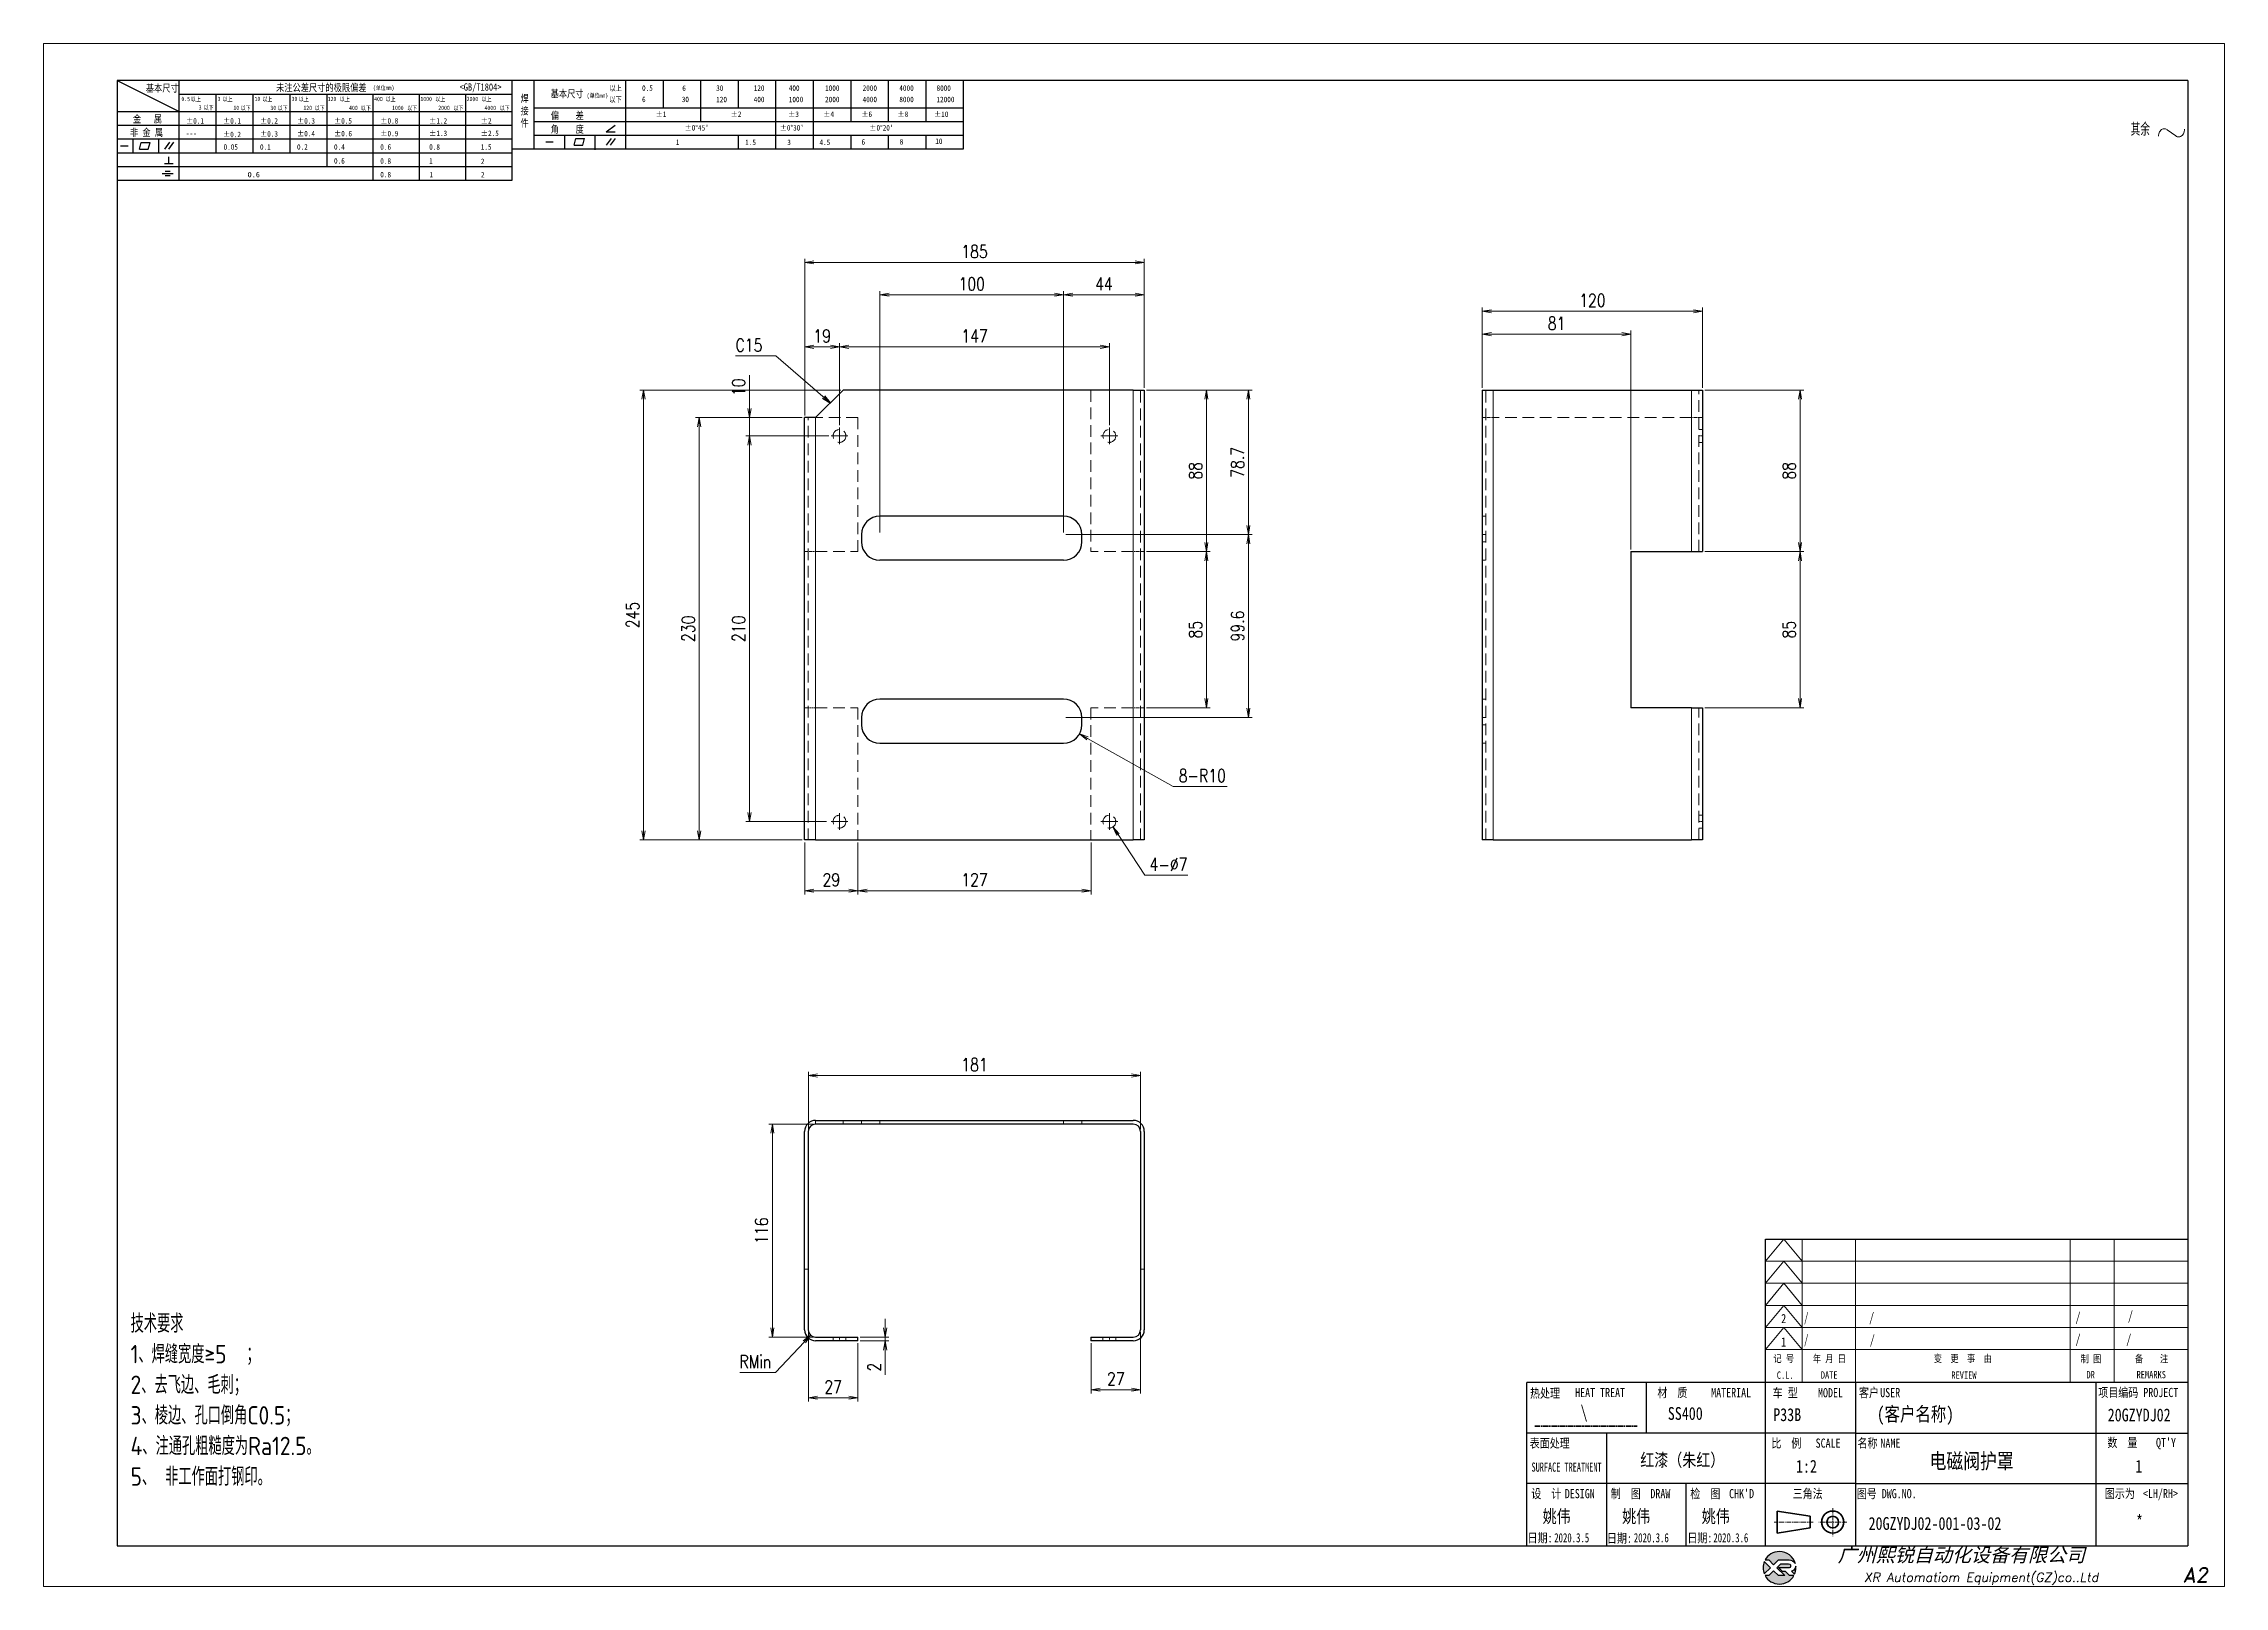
# Model space of a CAD drawing. Header units: millimetres. Extents: x 1333 to 78972, y -42879 to -5704.
# Drawn here: x 77784 to 78972, y -21799 to -20959 of the extents above; entities that cross this region are included whole.
import ezdxf
from ezdxf.enums import TextEntityAlignment as Align

# ---------------------------------------------------------------- set-up
doc = ezdxf.new("R2010")
doc.units = ezdxf.units.MM
doc.header["$LTSCALE"] = 0.5
for name, pattern in [('AM_ISO08W050x2', [9, 6, -0.75, 1.5, -0.75]), ('CENTER', [2, 1.25, -0.25, 0.25, -0.25]), ('DASHED', [19.05, 12.7, -6.35]), ('DOT2', [0.125, 0, -0.125])]:
    doc.linetypes.add(name, pattern=pattern)
for name, color, linetype, lineweight in [('CENTER', 2, 'AM_ISO08W050x2', 15), ('HIDDEN', 1, 'DASHED', 18), ('中心线', 2, 'AM_ISO08W050x2', 18), ('图框', 7, 'Continuous', 18), ('标注线', 3, 'Continuous', 18), ('热处理', 7, 'Continuous', 20), ('粗点划线', 6, 'AM_ISO08W050x2', 35)]:
    doc.layers.add(name, color=color, linetype=linetype, lineweight=lineweight)
for name, color, linetype in [('DIM', 3, 'Continuous'), ('Drawing', 7, 'Continuous'), ('layer 1', 7, 'Continuous'), ('图号', 7, 'Continuous'), ('图名', 7, 'Continuous'), ('图框文字', 7, 'Continuous'), ('数量', 7, 'Continuous'), ('材质', 7, 'Continuous'), ('表面处理', 7, 'Continuous'), ('车型', 7, 'Continuous')]:
    doc.layers.add(name, color=color, linetype=linetype)
doc.layers.add('打印-禁用', color=7, linetype='Continuous', lineweight=15, plot=False)
doc.styles.add('DIM', font='romans.shx', dxfattribs={"width": 0.8, "bigfont": 'bigfont.shx'})
doc.styles.add('STYLE1', font='')
doc.styles.add('国标', font='simfang.ttf', dxfattribs={"width": 0.8})
doc.styles.add('机械长仿宋', font='gbenor.shx', dxfattribs={"height": 1, "bigfont": 'gbcbig.shx'})
doc.styles.add('标题字', font='romand.shx', dxfattribs={"oblique": 10, "bigfont": 'bigfont.shx'})
doc.styles.get('STYLE1').set_extended_font_data('SimSun')
doc.dimstyles.new('XR 1-2$0', dxfattribs={"dimscale": 2, "dimtxt": 3.5, "dimasz": 2.5, "dimexe": 1, "dimexo": 0.625, "dimgap": 1.2, "dimtad": 1, "dimdsep": 46, "dimtxsty": 'DIM', "dimblk": 'OPEN', "dimcen": 0, "dimclrd": 8, "dimclre": 8, "dimclrt": 2, "dimazin": 2, "dimtfac": 0.5, "dimtmove": 0, "dimatfit": 3, "dimldrblk": 'OPEN', "dimfxl": 1, "dimtolj": 2, "dimlwd": 13, "dimlwe": 13, "dimarcsym": 0})
doc.dimstyles.new('XR 1-2$3', dxfattribs={"dimscale": 2, "dimtxt": 3.5, "dimasz": 2.5, "dimexe": 1, "dimexo": 0.625, "dimgap": 1.2, "dimtad": 1, "dimtoh": 1, "dimdsep": 46, "dimtxsty": 'DIM', "dimblk": 'OPEN', "dimcen": 0, "dimclrd": 8, "dimclre": 8, "dimclrt": 2, "dimazin": 2, "dimtfac": 0.5, "dimtofl": 0, "dimtmove": 0, "dimatfit": 3, "dimldrblk": 'OPEN', "dimfxl": 1, "dimtolj": 2, "dimlwd": 18, "dimlwe": 18, "dimarcsym": 0})
doc.dimstyles.new('XR 1-2$4', dxfattribs={"dimscale": 2, "dimtxt": 3.5, "dimasz": 2.5, "dimexe": 1, "dimexo": 0.625, "dimgap": 1.2, "dimtad": 1, "dimtoh": 1, "dimdsep": 46, "dimtxsty": 'DIM', "dimblk": 'OPEN', "dimcen": 0, "dimclrd": 8, "dimclre": 8, "dimclrt": 2, "dimazin": 2, "dimtfac": 0.5, "dimtofl": 0, "dimtmove": 0, "dimatfit": 3, "dimldrblk": 'OPEN', "dimfxl": 1, "dimtolj": 2, "dimlwd": 18, "dimlwe": 18, "dimarcsym": 0})
doc.dimstyles.new('XR 1-2$7', dxfattribs={"dimscale": 2, "dimtxt": 3.5, "dimasz": 2.5, "dimexe": 1, "dimexo": 0.625, "dimgap": 1.2, "dimtad": 1, "dimdsep": 46, "dimtxsty": 'DIM', "dimblk": 'OPEN', "dimcen": 0, "dimclrd": 8, "dimclre": 8, "dimclrt": 2, "dimazin": 2, "dimtfac": 0.5, "dimtmove": 0, "dimatfit": 3, "dimldrblk": 'OPEN', "dimfxl": 1, "dimtolj": 2, "dimlwd": 13, "dimlwe": 13, "dimarcsym": 1})

msp = doc.modelspace()

# ---------------------------------------------------------------- texts
at = {"layer": 'DIM', "color": 2, "insert": (78175.546, -21126.765), "char_height": 7, "attachment_point": 9, "style": 'DIM'}
msp.add_mtext('C15', dxfattribs=at)
at = {"layer": '图号', "color": 3, "style": '国标', "width": 0.8}
msp.add_text('20GZYDJ02-001-03-02', height=7, dxfattribs=at).set_placement((78778.143, -21768.345))
at = {"layer": '图名', "color": 3, "style": '国标', "width": 0.8}
msp.add_text('电磁阀护罩', height=8.4, dxfattribs=at).set_placement((78834.288, -21735.065), align=Align.CENTER)
at = {"layer": '图框文字', "color": 3, "style": '国标'}
for s, height, width, p in [('2', 5, 0.8, (78730.54, -21655.78)), ('/', 5, 0.705904, (78743.004, -21655.148)), ('/', 5, 0.8, (78778.475, -21655.148)), ('/', 5, 0.8, (78890.885, -21654.95)), ('/', 5, 0.8, (78919.475, -21654.209)), ('1', 5, 0.8, (78730.518, -21668.5)), ('/', 5, 0.705904, (78743.004, -21667.148)), ('/', 5, 0.8, (78778.819, -21667.317)), ('/', 5, 0.8, (78890.885, -21666.95)), ('/', 5, 0.8, (78918.547, -21666.929)), ('(客户名称)', 7.7, 0.8, (78782.674, -21709.13)), ('20GZYDJ02', 7, 0.8, (78908.418, -21709.272)), ('1:2', 7, 0.8, (78738.585, -21737.226)), ('姚伟', 7, 0.8, (78600.58, -21764.459)), ('姚伟', 7, 0.8, (78643.94, -21764.459)), ('姚伟', 7, 0.8, (78687.26, -21764.459)), ('2020.3.5', 5, 0.7, (78606.91, -21775.132)), ('2020.3.6', 5, 0.7, (78650.27, -21775.132)), ('2020.3.6', 5, 0.7, (78693.59, -21775.132))]:
    msp.add_text(s, height=height, dxfattribs=dict(at, width=width)).set_placement(p)
at = {"layer": '图框文字', "color": 3, "style": '国标', "width": 0.8}
msp.add_text('*', height=7, dxfattribs=at).set_placement((78925.728, -21767.259), align=Align.CENTER)
at = {"layer": '数量', "color": 3, "style": '国标', "width": 0.8}
msp.add_text('1', height=7, dxfattribs=at).set_placement((78925.42, -21737.195), align=Align.CENTER)
at = {"layer": '材质', "color": 3, "style": '国标', "width": 0.8}
msp.add_text('SS400', height=7, dxfattribs=at).set_placement((78678.3, -21708.452), align=Align.CENTER)
at = {"layer": '标注线', "color": 2, "insert": (77831.362, -21650.957), "char_height": 20, "width": 412.08189, "attachment_point": 1, "style": '机械长仿宋'}
msp.add_mtext('{\\H0.5x;技术要求\\P1、\\A2;焊缝宽度≥5  ；\\P\\A0;2、去飞边、毛刺；\\P3、\\A2;棱边、\\A0;孔口倒角C0.5；\\P4、注通孔粗糙度为Ra12.5。\\P5、\\C3; \\C2;非工作面打钢印。}', dxfattribs=at)
at = {"layer": '热处理', "color": 3, "style": '国标', "width": 0.8}
msp.add_text('\\', height=7, dxfattribs=at).set_placement((78623.144, -21707.699), align=Align.CENTER)
at = {"layer": '表面处理', "color": 3, "style": '国标', "width": 0.8}
msp.add_text('红漆（朱红） ', height=7, dxfattribs=at).set_placement((78678.584, -21733.806), align=Align.CENTER)
at = {"layer": '车型', "color": 3, "style": '国标', "width": 0.8}
msp.add_text('P33B', height=7, dxfattribs=at).set_placement((78726.194, -21709.1))

# ---------------------------------------------------------------- blocks, each defined once
blk = doc.blocks.new('XR')
at = {"true_color": 0xfc8000}
h = blk.add_hatch(color=30, dxfattribs=at)
h.set_gradient(color1=(252, 128, 0), rotation=240, one_color=1, tint=1, name='INVCURVED')
edge = h.paths.add_edge_path()
edge.add_spline(control_points=[(-434.18, -5928.47), (-433.9, -5928.74), (-433.63, -5929.01), (-433.63, -5929.01), (-433.63, -5929.01), (-433.63, -5929.01), (-433.36, -5928.74), (-433.09, -5928.47)], knot_values=[0.5625, 0.5625, 0.5625, 0.5625, 0.625, 0.625, 0.625, 0.625, 0.6875, 0.6875, 0.6875, 0.6875], degree=3, periodic=0)
edge.add_spline(control_points=[(-433.09, -5928.47), (-432.82, -5928.2), (-432.54, -5927.93), (-432.54, -5927.93), (-432.54, -5927.93), (-432.54, -5927.93), (-432.04, -5927.93), (-431.53, -5927.93)], knot_values=[0.4375, 0.4375, 0.4375, 0.4375, 0.5, 0.5, 0.5, 0.5, 0.5625, 0.5625, 0.5625, 0.5625], degree=3, periodic=0)
edge.add_spline(control_points=[(-431.53, -5927.93), (-431.03, -5927.93), (-430.52, -5927.93), (-430.52, -5927.93), (-430.52, -5927.93), (-430, -5927.93), (-429.43, -5927.96), (-429.01, -5928.33)], knot_values=[0.25, 0.25, 0.25, 0.25, 0.3125, 0.3125, 0.3125, 0.3125, 0.4375, 0.4375, 0.4375, 0.4375], degree=3, periodic=0)
edge.add_spline(control_points=[(-429.01, -5928.33), (-428.88, -5928.44), (-428.78, -5928.59), (-428.71, -5928.75)], knot_values=[0.125, 0.125, 0.125, 0.125, 0.25, 0.25, 0.25, 0.25], degree=3, periodic=0)
edge.add_spline(control_points=[(-428.71, -5928.75), (-429.13, -5927.18), (-430.58, -5926.02), (-432.31, -5926.02)], knot_values=[0, 0, 0, 0, 0.125, 0.125, 0.125, 0.125], degree=3, periodic=0)
edge.add_spline(control_points=[(-432.31, -5926.02), (-433.72, -5926.02), (-434.94, -5926.79), (-435.58, -5927.93)], knot_values=[0.875, 0.875, 0.875, 0.875, 1, 1, 1, 1], degree=3, periodic=0)
edge.add_spline(control_points=[(-435.58, -5927.93), (-435.58, -5927.93), (-434.72, -5927.93), (-434.72, -5927.93), (-434.72, -5927.93), (-434.72, -5927.93), (-434.45, -5928.2), (-434.18, -5928.47)], knot_values=[0.6875, 0.6875, 0.6875, 0.6875, 0.8125, 0.8125, 0.8125, 0.8125, 0.875, 0.875, 0.875, 0.875], degree=3, periodic=0)
edge = h.paths.add_edge_path()
edge.add_spline(control_points=[(-434.79, -5929.26), (-435.04, -5929.02), (-435.34, -5928.72), (-435.54, -5928.53)], knot_values=[0.562504, 0.562504, 0.562504, 0.562504, 0.656252, 0.656252, 0.656252, 0.656252], degree=3, periodic=0)
edge.add_spline(control_points=[(-435.54, -5928.53), (-435.67, -5928.4), (-435.76, -5928.31), (-435.76, -5928.31), (-435.76, -5928.31), (-435.94, -5928.74), (-436.03, -5929.21), (-436.03, -5929.71)], knot_values=[0.25, 0.25, 0.25, 0.25, 0.312504, 0.312504, 0.312504, 0.312504, 0.562504, 0.562504, 0.562504, 0.562504], degree=3, periodic=0)
edge.add_spline(control_points=[(-436.03, -5929.71), (-436.03, -5930.2), (-435.94, -5930.67), (-435.76, -5931.1), (-435.76, -5931.1), (-435.4, -5930.75), (-435.05, -5930.4)], knot_values=[0.874998, 0.874998, 0.874998, 0.874998, 1.124998, 1.124998, 1.124998, 1.25, 1.25, 1.25, 1.25], degree=3, periodic=0)
edge.add_spline(control_points=[(-435.05, -5930.4), (-434.7, -5930.05), (-434.34, -5929.71), (-434.34, -5929.71), (-434.34, -5929.71), (-434.34, -5929.71), (-434.34, -5929.71), (-434.34, -5929.71)], knot_values=[0.749878, 0.749878, 0.749878, 0.749878, 0.874875, 0.874875, 0.874875, 0.874875, 0.874998, 0.874998, 0.874998, 0.874998], degree=3, periodic=0)
edge.add_spline(control_points=[(-434.34, -5929.71), (-434.34, -5929.71), (-434.34, -5929.71), (-434.34, -5929.71)], knot_values=[0.749634, 0.749634, 0.749634, 0.749634, 0.749817, 0.749817, 0.749817, 0.749817], degree=3, periodic=0)
edge.add_spline(control_points=[(-434.35, -5929.7), (-434.35, -5929.7), (-434.35, -5929.7), (-434.35, -5929.7)], knot_values=[0.738281, 0.738281, 0.738281, 0.738281, 0.742188, 0.742188, 0.742188, 0.742188], degree=3, periodic=0)
edge.add_spline(control_points=[(-434.35, -5929.7), (-434.36, -5929.69), (-434.37, -5929.68), (-434.38, -5929.67)], knot_values=[0.726563, 0.726563, 0.726563, 0.726563, 0.738281, 0.738281, 0.738281, 0.738281], degree=3, periodic=0)
edge.add_spline(control_points=[(-434.38, -5929.67), (-434.38, -5929.66), (-434.39, -5929.65), (-434.4, -5929.65)], knot_values=[0.718751, 0.718751, 0.718751, 0.718751, 0.726563, 0.726563, 0.726563, 0.726563], degree=3, periodic=0)
edge.add_spline(control_points=[(-434.4, -5929.65), (-434.42, -5929.63), (-434.45, -5929.6), (-434.47, -5929.58)], knot_values=[0.703126, 0.703126, 0.703126, 0.703126, 0.718751, 0.718751, 0.718751, 0.718751], degree=3, periodic=0)
edge.add_spline(control_points=[(-434.47, -5929.58), (-434.5, -5929.55), (-434.53, -5929.52), (-434.56, -5929.49)], knot_values=[0.687501, 0.687501, 0.687501, 0.687501, 0.703126, 0.703126, 0.703126, 0.703126], degree=3, periodic=0)
edge.add_spline(control_points=[(-434.56, -5929.49), (-434.63, -5929.42), (-434.71, -5929.35), (-434.79, -5929.26)], knot_values=[0.656252, 0.656252, 0.656252, 0.656252, 0.687501, 0.687501, 0.687501, 0.687501], degree=3, periodic=0)
at = {"true_color": 0x0348ff}
h = blk.add_hatch(color=160, dxfattribs=at)
h.set_gradient(color1=(3, 72, 255), color2=(0, 41, 153), one_color=1, tint=0.3, name='HEMISPHERICAL')
edge = h.paths.add_edge_path()
edge.add_spline(control_points=[(-432.54, -5929.67), (-432.26, -5929.95), (-431.94, -5930.23), (-431.66, -5930.51), (-431.66, -5930.51), (-431.66, -5930.51), (-431.66, -5930.51), (-431.66, -5930.51)], knot_values=[0.736842, 0.736842, 0.736842, 0.736842, 0.789474, 0.789474, 0.789474, 0.789474, 0.802633, 0.802633, 0.802633, 0.802633], degree=3, periodic=0)
edge.add_spline(control_points=[(-431.66, -5930.51), (-431.65, -5930.51), (-431.65, -5930.52), (-431.65, -5930.52)], knot_values=[0.802633, 0.802633, 0.802633, 0.802633, 0.815791, 0.815791, 0.815791, 0.815791], degree=3, periodic=0)
edge.add_spline(control_points=[(-431.65, -5930.52), (-431.64, -5930.53), (-431.64, -5930.53), (-431.64, -5930.53)], knot_values=[0.815791, 0.815791, 0.815791, 0.815791, 0.82237, 0.82237, 0.82237, 0.82237], degree=3, periodic=0)
edge.add_spline(control_points=[(-431.64, -5930.53), (-431.64, -5930.53), (-431.64, -5930.53), (-431.63, -5930.54)], knot_values=[0.82237, 0.82237, 0.82237, 0.82237, 0.828949, 0.828949, 0.828949, 0.828949], degree=3, periodic=0)
edge.add_spline(control_points=[(-431.63, -5930.54), (-431.63, -5930.54), (-431.63, -5930.54), (-431.63, -5930.54), (-431.63, -5930.54), (-431.63, -5930.54), (-431.59, -5930.54), (-431.52, -5930.54)], knot_values=[0.841901, 0.841901, 0.841901, 0.841901, 0.842105, 0.842105, 0.842105, 0.842105, 0.855264, 0.855264, 0.855264, 0.855264], degree=3, periodic=0)
edge.add_spline(control_points=[(-431.52, -5930.54), (-431.46, -5930.54), (-431.38, -5930.54), (-431.3, -5930.54)], knot_values=[0.855264, 0.855264, 0.855264, 0.855264, 0.868422, 0.868422, 0.868422, 0.868422], degree=3, periodic=0)
edge.add_spline(control_points=[(-431.3, -5930.54), (-431.26, -5930.54), (-431.22, -5930.54), (-431.18, -5930.54)], knot_values=[0.868422, 0.868422, 0.868422, 0.868422, 0.875, 0.875, 0.875, 0.875], degree=3, periodic=0)
edge.add_spline(control_points=[(-431.18, -5930.54), (-431.14, -5930.54), (-431.1, -5930.54), (-431.07, -5930.54)], knot_values=[0.875, 0.875, 0.875, 0.875, 0.881579, 0.881579, 0.881579, 0.881579], degree=3, periodic=0)
edge.add_spline(control_points=[(-431.07, -5930.54), (-431.05, -5930.54), (-431.04, -5930.54), (-431.03, -5930.54)], knot_values=[0.881579, 0.881579, 0.881579, 0.881579, 0.884869, 0.884869, 0.884869, 0.884869], degree=3, periodic=0)
edge.add_spline(control_points=[(-431.03, -5930.54), (-431.02, -5930.54), (-431, -5930.54), (-431, -5930.54)], knot_values=[0.884869, 0.884869, 0.884869, 0.884869, 0.888158, 0.888158, 0.888158, 0.888158], degree=3, periodic=0)
edge.add_spline(control_points=[(-431, -5930.54), (-430.99, -5930.54), (-430.99, -5930.54), (-430.98, -5930.54)], knot_values=[0.888158, 0.888158, 0.888158, 0.888158, 0.889803, 0.889803, 0.889803, 0.889803], degree=3, periodic=0)
edge.add_spline(control_points=[(-430.98, -5930.54), (-430.98, -5930.54), (-430.98, -5930.54), (-430.97, -5930.54)], knot_values=[0.889803, 0.889803, 0.889803, 0.889803, 0.891447, 0.891447, 0.891447, 0.891447], degree=3, periodic=0)
edge.add_spline(control_points=[(-430.97, -5930.54), (-430.97, -5930.54), (-430.97, -5930.54), (-430.97, -5930.54)], knot_values=[0.891447, 0.891447, 0.891447, 0.891447, 0.89227, 0.89227, 0.89227, 0.89227], degree=3, periodic=0)
edge.add_spline(control_points=[(-430.97, -5930.54), (-430.97, -5930.54), (-430.97, -5930.54), (-430.97, -5930.54)], knot_values=[0.89227, 0.89227, 0.89227, 0.89227, 0.893092, 0.893092, 0.893092, 0.893092], degree=3, periodic=0)
edge.add_spline(control_points=[(-430.97, -5930.54), (-430.97, -5930.54), (-430.97, -5930.54), (-430.97, -5930.54)], knot_values=[0.893092, 0.893092, 0.893092, 0.893092, 0.893503, 0.893503, 0.893503, 0.893503], degree=3, periodic=0)
edge.add_spline(control_points=[(-430.97, -5930.54), (-430.97, -5930.54), (-430.97, -5930.54), (-430.97, -5930.54)], knot_values=[0.893503, 0.893503, 0.893503, 0.893503, 0.893914, 0.893914, 0.893914, 0.893914], degree=3, periodic=0)
edge.add_spline(control_points=[(-430.97, -5930.54), (-430.97, -5930.54), (-430.97, -5930.54), (-430.97, -5930.54)], knot_values=[0.893914, 0.893914, 0.893914, 0.893914, 0.89412, 0.89412, 0.89412, 0.89412], degree=3, periodic=0)
edge.add_spline(control_points=[(-430.97, -5930.54), (-430.97, -5930.54), (-430.97, -5930.54), (-430.97, -5930.54)], knot_values=[0.89412, 0.89412, 0.89412, 0.89412, 0.894326, 0.894326, 0.894326, 0.894326], degree=3, periodic=0)
edge.add_spline(control_points=[(-430.97, -5930.54), (-430.97, -5930.54), (-430.97, -5930.54), (-430.97, -5930.54)], knot_values=[0.894428, 0.894428, 0.894428, 0.894428, 0.894531, 0.894531, 0.894531, 0.894531], degree=3, periodic=0)
edge.add_spline(control_points=[(-430.97, -5930.54), (-430.97, -5930.54), (-430.97, -5930.54), (-430.97, -5930.54)], knot_values=[0.894531, 0.894531, 0.894531, 0.894531, 0.894583, 0.894583, 0.894583, 0.894583], degree=3, periodic=0)
edge.add_spline(control_points=[(-430.97, -5930.54), (-430.97, -5930.54), (-430.97, -5930.54), (-430.97, -5930.54), (-430.97, -5930.54), (-430.97, -5930.54), (-430.73, -5930.78), (-430.49, -5931.01)], knot_values=[0.894685, 0.894685, 0.894685, 0.894685, 0.894737, 0.894737, 0.894737, 0.894737, 0.921052, 0.921052, 0.921052, 0.921052], degree=3, periodic=0)
edge.add_spline(control_points=[(-430.49, -5931.01), (-430.26, -5931.24), (-430.02, -5931.48), (-430.02, -5931.48)], knot_values=[0.921052, 0.921052, 0.921052, 0.921052, 0.947368, 0.947368, 0.947368, 0.947368], degree=3, periodic=0)
edge.add_spline(control_points=[(-430.02, -5931.48), (-430.02, -5931.48), (-430.02, -5931.48), (-430.02, -5931.48)], knot_values=[0.947522, 0.947522, 0.947522, 0.947522, 0.947573, 0.947573, 0.947573, 0.947573], degree=3, periodic=0)
edge.add_spline(control_points=[(-430.02, -5931.48), (-430.02, -5931.48), (-430.02, -5931.48), (-430.02, -5931.48)], knot_values=[0.947573, 0.947573, 0.947573, 0.947573, 0.947676, 0.947676, 0.947676, 0.947676], degree=3, periodic=0)
edge.add_spline(control_points=[(-430.02, -5931.48), (-430.02, -5931.48), (-430.02, -5931.48), (-430.02, -5931.48)], knot_values=[0.947676, 0.947676, 0.947676, 0.947676, 0.947779, 0.947779, 0.947779, 0.947779], degree=3, periodic=0)
edge.add_spline(control_points=[(-430.02, -5931.48), (-430.02, -5931.48), (-430.02, -5931.48), (-430.02, -5931.48)], knot_values=[0.947779, 0.947779, 0.947779, 0.947779, 0.947984, 0.947984, 0.947984, 0.947984], degree=3, periodic=0)
edge.add_spline(control_points=[(-430.02, -5931.48), (-430.02, -5931.48), (-430.02, -5931.48), (-430.02, -5931.48)], knot_values=[0.947984, 0.947984, 0.947984, 0.947984, 0.94819, 0.94819, 0.94819, 0.94819], degree=3, periodic=0)
edge.add_spline(control_points=[(-430.02, -5931.48), (-430.02, -5931.48), (-430.02, -5931.48), (-430.02, -5931.48)], knot_values=[0.94819, 0.94819, 0.94819, 0.94819, 0.948601, 0.948601, 0.948601, 0.948601], degree=3, periodic=0)
edge.add_spline(control_points=[(-430.02, -5931.48), (-430.02, -5931.48), (-430.02, -5931.48), (-430.02, -5931.48)], knot_values=[0.948601, 0.948601, 0.948601, 0.948601, 0.949012, 0.949012, 0.949012, 0.949012], degree=3, periodic=0)
edge.add_spline(control_points=[(-430.02, -5931.48), (-430.02, -5931.48), (-430.01, -5931.48), (-430.01, -5931.48)], knot_values=[0.949012, 0.949012, 0.949012, 0.949012, 0.949834, 0.949834, 0.949834, 0.949834], degree=3, periodic=0)
edge.add_spline(control_points=[(-430.01, -5931.48), (-430.01, -5931.48), (-430.01, -5931.48), (-430.01, -5931.48)], knot_values=[0.949834, 0.949834, 0.949834, 0.949834, 0.950657, 0.950657, 0.950657, 0.950657], degree=3, periodic=0)
edge.add_spline(control_points=[(-430.01, -5931.48), (-430.01, -5931.48), (-430, -5931.48), (-430, -5931.48)], knot_values=[0.950657, 0.950657, 0.950657, 0.950657, 0.952301, 0.952301, 0.952301, 0.952301], degree=3, periodic=0)
edge.add_spline(control_points=[(-430, -5931.48), (-429.99, -5931.48), (-429.98, -5931.48), (-429.98, -5931.48)], knot_values=[0.952301, 0.952301, 0.952301, 0.952301, 0.953946, 0.953946, 0.953946, 0.953946], degree=3, periodic=0)
edge.add_spline(control_points=[(-429.98, -5931.48), (-429.96, -5931.48), (-429.95, -5931.48), (-429.93, -5931.48)], knot_values=[0.953946, 0.953946, 0.953946, 0.953946, 0.957236, 0.957236, 0.957236, 0.957236], degree=3, periodic=0)
edge.add_spline(control_points=[(-429.93, -5931.48), (-429.91, -5931.48), (-429.89, -5931.48), (-429.87, -5931.48)], knot_values=[0.957236, 0.957236, 0.957236, 0.957236, 0.960525, 0.960525, 0.960525, 0.960525], degree=3, periodic=0)
edge.add_spline(control_points=[(-429.87, -5931.48), (-429.82, -5931.48), (-429.77, -5931.48), (-429.71, -5931.48)], knot_values=[0.960525, 0.960525, 0.960525, 0.960525, 0.967104, 0.967104, 0.967104, 0.967104], degree=3, periodic=0)
edge.add_spline(control_points=[(-429.71, -5931.48), (-429.65, -5931.48), (-429.59, -5931.48), (-429.53, -5931.48)], knot_values=[0.967104, 0.967104, 0.967104, 0.967104, 0.973683, 0.973683, 0.973683, 0.973683], degree=3, periodic=0)
edge.add_spline(control_points=[(-429.53, -5931.48), (-429.41, -5931.48), (-429.29, -5931.48), (-429.19, -5931.48)], knot_values=[0.973683, 0.973683, 0.973683, 0.973683, 0.98684, 0.98684, 0.98684, 0.98684], degree=3, periodic=0)
edge.add_spline(control_points=[(-429.19, -5931.48), (-429.1, -5931.48), (-429.04, -5931.48), (-429.04, -5931.48), (-429.67, -5932.62), (-430.9, -5933.39), (-432.31, -5933.39)], knot_values=[0.98684, 0.98684, 0.98684, 0.98684, 1, 1, 1, 1.052632, 1.052632, 1.052632, 1.052632], degree=3, periodic=0)
edge.add_spline(control_points=[(-432.31, -5933.39), (-433.72, -5933.39), (-434.94, -5932.62), (-435.58, -5931.48), (-435.58, -5931.48), (-435.58, -5931.48), (-435.36, -5931.48), (-435.15, -5931.48)], knot_values=[0.052632, 0.052632, 0.052632, 0.052632, 0.105263, 0.105263, 0.105263, 0.105263, 0.131579, 0.131579, 0.131579, 0.131579], degree=3, periodic=0)
edge.add_spline(control_points=[(-435.15, -5931.48), (-434.93, -5931.48), (-434.72, -5931.48), (-434.72, -5931.48), (-434.72, -5931.48), (-434.72, -5931.48), (-434.45, -5931.21), (-434.18, -5930.94)], knot_values=[0.131579, 0.131579, 0.131579, 0.131579, 0.157895, 0.157895, 0.157895, 0.157895, 0.184211, 0.184211, 0.184211, 0.184211], degree=3, periodic=0)
edge.add_spline(control_points=[(-434.18, -5930.94), (-433.9, -5930.67), (-433.63, -5930.4), (-433.63, -5930.4), (-433.63, -5930.4), (-433.63, -5930.4), (-433.36, -5930.67), (-433.09, -5930.94)], knot_values=[0.184211, 0.184211, 0.184211, 0.184211, 0.210526, 0.210526, 0.210526, 0.210526, 0.236842, 0.236842, 0.236842, 0.236842], degree=3, periodic=0)
edge.add_spline(control_points=[(-433.09, -5930.94), (-432.82, -5931.21), (-432.54, -5931.48), (-432.54, -5931.48), (-432.54, -5931.48), (-432.54, -5931.48), (-432.19, -5931.48), (-431.83, -5931.48)], knot_values=[0.236842, 0.236842, 0.236842, 0.236842, 0.263158, 0.263158, 0.263158, 0.263158, 0.289474, 0.289474, 0.289474, 0.289474], degree=3, periodic=0)
edge.add_spline(control_points=[(-431.83, -5931.48), (-431.48, -5931.48), (-431.12, -5931.48), (-431.12, -5931.48), (-431.12, -5931.48), (-431.12, -5931.48), (-431.57, -5931.03), (-432.02, -5930.59)], knot_values=[0.289474, 0.289474, 0.289474, 0.289474, 0.315789, 0.315789, 0.315789, 0.315789, 0.342105, 0.342105, 0.342105, 0.342105], degree=3, periodic=0)
edge.add_spline(control_points=[(-432.02, -5930.59), (-432.47, -5930.15), (-432.92, -5929.71), (-432.92, -5929.71), (-432.92, -5929.71), (-432.92, -5929.71), (-432.71, -5929.5), (-432.5, -5929.29)], knot_values=[0.342105, 0.342105, 0.342105, 0.342105, 0.368421, 0.368421, 0.368421, 0.368421, 0.394737, 0.394737, 0.394737, 0.394737], degree=3, periodic=0)
edge.add_spline(control_points=[(-432.5, -5929.29), (-432.3, -5929.09), (-432.09, -5928.88), (-432.09, -5928.88)], knot_values=[0.394737, 0.394737, 0.394737, 0.394737, 0.421053, 0.421053, 0.421053, 0.421053], degree=3, periodic=0)
edge.add_spline(control_points=[(-432.09, -5928.88), (-432.09, -5928.88), (-432.06, -5928.86), (-432.06, -5928.86)], knot_values=[0.421053, 0.421053, 0.421053, 0.421053, 0.473684, 0.473684, 0.473684, 0.473684], degree=3, periodic=0)
edge.add_spline(control_points=[(-432.06, -5928.86), (-432.06, -5928.86), (-432.06, -5928.86), (-432.06, -5928.86), (-432.06, -5928.86), (-432.06, -5928.86), (-430.4, -5928.86), (-430.26, -5928.86)], knot_values=[0.473684, 0.473684, 0.473684, 0.473684, 0.473684, 0.473684, 0.473684, 0.473684, 0.526316, 0.526316, 0.526316, 0.526316], degree=3, periodic=0)
edge.add_spline(control_points=[(-430.26, -5928.86), (-429.54, -5928.86), (-429.62, -5929.4), (-429.83, -5929.55)], knot_values=[0.526316, 0.526316, 0.526316, 0.526316, 0.578947, 0.578947, 0.578947, 0.578947], degree=3, periodic=0)
edge.add_spline(control_points=[(-429.83, -5929.55), (-429.94, -5929.62), (-430.08, -5929.65), (-430.26, -5929.65), (-430.26, -5929.65), (-430.26, -5929.65), (-430.48, -5929.65), (-430.71, -5929.66)], knot_values=[0.578947, 0.578947, 0.578947, 0.578947, 0.631579, 0.631579, 0.631579, 0.631579, 0.657895, 0.657895, 0.657895, 0.657895], degree=3, periodic=0)
edge.add_spline(control_points=[(-430.71, -5929.66), (-430.93, -5929.66), (-431.15, -5929.67), (-431.15, -5929.67), (-431.15, -5929.67), (-431.15, -5929.67), (-432.54, -5929.67), (-432.54, -5929.67)], knot_values=[0.657895, 0.657895, 0.657895, 0.657895, 0.684211, 0.684211, 0.684211, 0.684211, 0.736842, 0.736842, 0.736842, 0.736842], degree=3, periodic=0)
edge = h.paths.add_edge_path()
edge.add_spline(control_points=[(-428.6, -5929.32), (-428.61, -5929.67), (-428.76, -5930), (-429.06, -5930.22)], knot_values=[0.8, 0.8, 0.8, 0.8, 1, 1, 1, 1], degree=3, periodic=0)
edge.add_spline(control_points=[(-429.06, -5930.22), (-429.22, -5930.34), (-429.41, -5930.43), (-429.61, -5930.48)], knot_values=[0.6, 0.6, 0.6, 0.6, 0.8, 0.8, 0.8, 0.8], degree=3, periodic=0)
edge.add_spline(control_points=[(-429.61, -5930.48), (-429.61, -5930.48), (-428.9, -5931.19), (-428.9, -5931.19), (-428.9, -5931.19), (-428.69, -5930.73), (-428.58, -5930.23), (-428.58, -5929.71)], knot_values=[0.2, 0.2, 0.2, 0.2, 0.4, 0.4, 0.4, 0.4, 0.6, 0.6, 0.6, 0.6], degree=3, periodic=0)
edge.add_spline(control_points=[(-428.58, -5929.71), (-428.58, -5929.58), (-428.59, -5929.45), (-428.6, -5929.32)], knot_values=[0, 0, 0, 0, 0.2, 0.2, 0.2, 0.2], degree=3, periodic=0)
at = {"layer": 'layer 1', "color": 30}
for points, knots in [([(-435.76, -5931.1), (-435.94, -5930.67), (-436.03, -5930.2), (-436.03, -5929.71), (-436.03, -5929.71), (-436.03, -5929.21), (-435.94, -5928.74), (-435.76, -5928.31), (-435.76, -5928.31), (-435.76, -5928.31), (-434.34, -5929.71), (-434.34, -5929.71), (-434.34, -5929.71), (-434.34, -5929.71), (-435.76, -5931.1), (-435.76, -5931.1)], [0, 0, 0, 0, 0.25, 0.25, 0.25, 0.25, 0.5, 0.5, 0.5, 0.5, 0.75, 0.75, 0.75, 0.75, 1, 1, 1, 1]), ([(-432.31, -5926.02), (-430.58, -5926.02), (-429.13, -5927.18), (-428.71, -5928.75), (-428.71, -5928.75), (-428.78, -5928.59), (-428.88, -5928.44), (-429.01, -5928.33), (-429.01, -5928.33), (-429.43, -5927.96), (-430, -5927.93), (-430.52, -5927.93), (-430.52, -5927.93), (-430.52, -5927.93), (-432.54, -5927.93), (-432.54, -5927.93), (-432.54, -5927.93), (-432.54, -5927.93), (-433.63, -5929.01), (-433.63, -5929.01), (-433.63, -5929.01), (-433.63, -5929.01), (-434.72, -5927.93), (-434.72, -5927.93), (-434.72, -5927.93), (-434.72, -5927.93), (-435.58, -5927.93), (-435.58, -5927.93), (-435.58, -5927.93), (-434.94, -5926.79), (-433.72, -5926.02), (-432.31, -5926.02)], [0, 0, 0, 0, 0.125, 0.125, 0.125, 0.125, 0.25, 0.25, 0.25, 0.25, 0.375, 0.375, 0.375, 0.375, 0.5, 0.5, 0.5, 0.5, 0.625, 0.625, 0.625, 0.625, 0.75, 0.75, 0.75, 0.75, 0.875, 0.875, 0.875, 0.875, 1, 1, 1, 1])]:
    blk.add_open_spline(points, degree=3, knots=knots, dxfattribs=at)
at = {"layer": 'layer 1', "color": 154}
for points, knots in [([(-429.04, -5931.48), (-429.67, -5932.62), (-430.9, -5933.39), (-432.31, -5933.39), (-432.31, -5933.39), (-433.72, -5933.39), (-434.94, -5932.62), (-435.58, -5931.48), (-435.58, -5931.48), (-435.58, -5931.48), (-434.72, -5931.48), (-434.72, -5931.48), (-434.72, -5931.48), (-434.72, -5931.48), (-433.63, -5930.4), (-433.63, -5930.4), (-433.63, -5930.4), (-433.63, -5930.4), (-432.54, -5931.48), (-432.54, -5931.48), (-432.54, -5931.48), (-432.54, -5931.48), (-431.12, -5931.48), (-431.12, -5931.48), (-431.12, -5931.48), (-431.12, -5931.48), (-432.92, -5929.71), (-432.92, -5929.71), (-432.92, -5929.71), (-432.92, -5929.71), (-432.09, -5928.88), (-432.09, -5928.88), (-432.09, -5928.88), (-432.09, -5928.88), (-432.06, -5928.86), (-432.06, -5928.86), (-432.06, -5928.86), (-432.06, -5928.86), (-430.4, -5928.86), (-430.26, -5928.86), (-430.26, -5928.86), (-429.54, -5928.86), (-429.62, -5929.4), (-429.83, -5929.55), (-429.83, -5929.55), (-429.94, -5929.62), (-430.08, -5929.65), (-430.26, -5929.65), (-430.26, -5929.65), (-430.26, -5929.65), (-431.15, -5929.67), (-431.15, -5929.67), (-431.15, -5929.67), (-431.15, -5929.67), (-432.54, -5929.67), (-432.54, -5929.67), (-432.54, -5929.67), (-432.26, -5929.95), (-431.94, -5930.23), (-431.66, -5930.51), (-431.66, -5930.51), (-431.66, -5930.51), (-431.63, -5930.54), (-431.63, -5930.54), (-431.63, -5930.54), (-431.63, -5930.54), (-430.97, -5930.54), (-430.97, -5930.54), (-430.97, -5930.54), (-430.97, -5930.54), (-430.02, -5931.48), (-430.02, -5931.48), (-430.02, -5931.48), (-430.02, -5931.48), (-429.04, -5931.48), (-429.04, -5931.48)], [0, 0, 0, 0, 0.052632, 0.052632, 0.052632, 0.052632, 0.105263, 0.105263, 0.105263, 0.105263, 0.157895, 0.157895, 0.157895, 0.157895, 0.210526, 0.210526, 0.210526, 0.210526, 0.263158, 0.263158, 0.263158, 0.263158, 0.315789, 0.315789, 0.315789, 0.315789, 0.368421, 0.368421, 0.368421, 0.368421, 0.421053, 0.421053, 0.421053, 0.421053, 0.473684, 0.473684, 0.473684, 0.473684, 0.526316, 0.526316, 0.526316, 0.526316, 0.578947, 0.578947, 0.578947, 0.578947, 0.631579, 0.631579, 0.631579, 0.631579, 0.684211, 0.684211, 0.684211, 0.684211, 0.736842, 0.736842, 0.736842, 0.736842, 0.789474, 0.789474, 0.789474, 0.789474, 0.842105, 0.842105, 0.842105, 0.842105, 0.894737, 0.894737, 0.894737, 0.894737, 0.947368, 0.947368, 0.947368, 0.947368, 1, 1, 1, 1]), ([(-428.6, -5929.32), (-428.59, -5929.45), (-428.58, -5929.58), (-428.58, -5929.71), (-428.58, -5929.71), (-428.58, -5930.23), (-428.69, -5930.73), (-428.9, -5931.19), (-428.9, -5931.19), (-428.9, -5931.19), (-429.61, -5930.48), (-429.61, -5930.48), (-429.61, -5930.48), (-429.41, -5930.43), (-429.22, -5930.34), (-429.06, -5930.22), (-429.06, -5930.22), (-428.76, -5930), (-428.61, -5929.67), (-428.6, -5929.32)], [0, 0, 0, 0, 0.2, 0.2, 0.2, 0.2, 0.4, 0.4, 0.4, 0.4, 0.6, 0.6, 0.6, 0.6, 0.8, 0.8, 0.8, 0.8, 1, 1, 1, 1])]:
    blk.add_open_spline(points, degree=3, knots=knots, dxfattribs=at)
blk = doc.blocks.new('GZDEH零件A2图框V02版')
at = {"layer": '中心线', "color": 1, "linetype": 'CENTER', "lineweight": 5, "ltscale": 2}
for p, q in [((487.33, 21.3), (487.33, 13.7)), ((482, 17.5), (471.4, 17.5)), ((491.13, 17.5), (483.53, 17.5))]:
    blk.add_line(p, q, dxfattribs=at)
at = {"layer": '图框', "color": 9}
for p, q in [((469, 88.5), (474, 94.5)), ((474, 94.5), (479, 88.5)), ((479, 55.5), (479, 94.5)), ((552, 55.5), (552, 94.5)), ((564, 94.5), (564, 55.5)), ((469, 88.5), (584, 88.5)), ((469, 82.5), (474, 88.5)), ((474, 88.5), (479, 82.5)), ((469, 82.5), (584, 82.5)), ((469, 76.5), (474, 82.5)), ((474, 82.5), (479, 76.5)), ((469, 76.5), (584, 76.5)), ((469, 70.5), (474, 76.5)), ((474, 76.5), (479, 70.5)), ((469, 70.5), (584, 70.5)), ((469, 64.5), (474, 70.5)), ((474, 70.5), (479, 64.5)), ((469, 64.5), (584, 64.5))]:
    blk.add_line(p, q, dxfattribs=at)
at = {"layer": '图框', "color": 9, "linetype": 'Continuous'}
blk.add_line((493.5, 94.5), (493.5, 11), dxfattribs=at)
at = {"layer": '图框', "color": 2, "linetype": 'ByBlock', "lineweight": 35}
for p, q in [((481.2, 19.1), (472.2, 20.5)), ((472.2, 14.5), (472.2, 20.5)), ((481.2, 19.1), (481.2, 15.9)), ((481.2, 15.9), (472.2, 14.5))]:
    blk.add_line(p, q, dxfattribs=at)
for radius in [3, 1.6]:
    blk.add_circle((487.33, 17.5), radius, dxfattribs=at)
at = {"layer": '图框文字', "linetype": 'Continuous'}
for p, q in [((584, 410), (20, 410)), ((20, 410), (20, 11)), ((584, 410), (584, 11)), ((469, 94.5), (584, 94.5)), ((469, 11), (469, 94.5)), ((20, 11), (584, 11))]:
    blk.add_line(p, q, dxfattribs=at)
at = {"layer": '图框文字', "color": 9}
for p, q in [((20, 410), (36.88, 401.54)), ((36.88, 382.79), (36.88, 410)), ((127.6, 382.79), (127.6, 410)), ((133.6, 391.38), (133.6, 410)), ((158.6, 402.48), (158.6, 410)), ((168.82, 402.48), (168.82, 410)), ((179.04, 402.48), (179.04, 410)), ((189.26, 402.48), (189.26, 410)), ((199.48, 402.48), (199.48, 410)), ((209.71, 402.48), (209.71, 410)), ((219.93, 402.48), (219.93, 410)), ((230.15, 402.48), (230.15, 410)), ((240.37, 402.48), (240.37, 410)), ((250.6, 391.38), (250.6, 410)), ((36.88, 406.22), (127.6, 406.22)), ((46.96, 390.29), (46.96, 406.22)), ((57.04, 390.29), (57.04, 406.22)), ((67.12, 390.29), (67.12, 406.22)), ((77.2, 386.54), (77.2, 406.22)), ((89.8, 382.79), (89.8, 406.22)), ((102.4, 382.79), (102.4, 406.22)), ((115, 382.79), (115, 406.22)), ((20, 401.54), (127.6, 401.54)), ((133.6, 402.48), (250.6, 402.48)), ((133.6, 398.78), (250.6, 398.78)), ((158.6, 391.38), (158.6, 402.48)), ((179.04, 398.78), (179.04, 402.48)), ((199.48, 391.38), (199.48, 402.48)), ((209.71, 391.38), (209.71, 402.48)), ((219.93, 398.78), (219.93, 402.48)), ((230.15, 398.78), (230.15, 402.48)), ((240.37, 398.78), (240.37, 402.48)), ((20, 397.79), (127.6, 397.79)), ((20, 394.04), (127.6, 394.04)), ((20.94, 392.19), (23, 392.19)), ((24.43, 390.34), (24.43, 394.04)), ((26.1, 391.3), (26.58, 393.09)), ((26.58, 393.09), (28.99, 393.09)), ((28.51, 391.3), (28.99, 393.09)), ((31.42, 390.34), (31.42, 394.04)), ((33.03, 391.3), (34.36, 393.16)), ((34.11, 391.3), (35.45, 393.16)), ((133.6, 395.08), (250.6, 395.08)), ((136.77, 393.23), (138.83, 393.23)), ((141.93, 391.38), (141.93, 395.08)), ((144.48, 392.34), (144.96, 394.13)), ((144.48, 392.34), (146.9, 392.34)), ((144.96, 394.13), (147.37, 394.13)), ((146.9, 392.34), (147.37, 394.13)), ((150.26, 391.38), (150.26, 395.08)), ((153.26, 395.95), (155.66, 397.8)), ((153.26, 395.95), (155.66, 395.95)), ((153.32, 392.34), (154.66, 394.2)), ((154.4, 392.34), (155.74, 394.2)), ((189.26, 391.38), (189.26, 395.08)), ((219.93, 391.38), (219.93, 394.98)), ((230.15, 391.38), (230.15, 395.08)), ((240.37, 391.38), (240.37, 395.08)), ((20, 390.29), (127.6, 390.29)), ((20, 386.54), (127.6, 386.54)), ((26.1, 391.3), (28.51, 391.3)), ((32.93, 387.41), (35.32, 387.41)), ((34.09, 387.41), (34.09, 389.18)), ((127.6, 391.38), (250.6, 391.38)), ((150.26, 391.13), (150.26, 391.38)), ((20, 382.79), (127.6, 382.79)), ((32.3, 384.69), (35.28, 384.69)), ((33.08, 385.29), (34.43, 385.29)), ((33.08, 384.09), (34.44, 384.09)), ((584, 55.5), (404, 55.5)), ((436.5, 55.5), (436.5, 41.61)), ((493.5, 55.5), (493.5, 11)), ((559, 55.5), (559, 11)), ((493.5, 41.75), (404, 41.75)), ((425.68, 41.75), (425.68, 28)), ((493.5, 41.75), (584, 41.75)), ((493.5, 28), (404, 28)), ((425.68, 28), (425.68, 11)), ((425.68, 28), (425.68, 11)), ((447.34, 28), (447.34, 11)), ((447.34, 28), (447.34, 11)), ((493.5, 28), (584, 28))]:
    blk.add_line(p, q, dxfattribs=at)
at = {"layer": '图框文字', "color": 7}
blk.add_line((584, 55.5), (404, 55.5), dxfattribs=at)
at = {"layer": '图框文字', "color": 9, "linetype": 'Continuous'}
blk.add_line((404, 11), (404, 55.5), dxfattribs=at)
at = {"layer": '打印-禁用', "linetype": 'Continuous'}
for p, q in [((594, 420), (0, 420)), ((0, 420), (0, 0)), ((594, 0), (594, 420)), ((0, 0), (594, 0))]:
    blk.add_line(p, q, dxfattribs=at)
at = {"layer": 'DIM', "xscale": 1.200000000000045, "yscale": 1.2, "zscale": 1.2}
blk.add_blockref('XR', (991.58, 7120.71), dxfattribs=at)
at = {"layer": '图框', "color": 9, "style": '国标', "width": 0.8}
for s, p in [('记 号', (473.98, 61.02)), ('年 月 日', (486.41, 60.98)), ('变  更  事  由', (522.75, 61.03)), ('C.L.', (474.37, 56.51)), ('DATE', (486.36, 56.54)), ('REVIEW', (523.06, 56.51))]:
    blk.add_text(s, height=2, dxfattribs=at).set_placement(p, align=Align.CENTER)
for s, p in [('制 图', (557.66, 62.01)), ('备    注', (574.18, 62.04)), ('DR', (557.57, 57.62)), ('REMARKS', (574.08, 57.64))]:
    blk.add_text(s, height=2, dxfattribs=at).set_placement(p, align=Align.MIDDLE)
at = {"layer": '图框文字', "color": 9, "style": '国标'}
for s, height, width, p in [('基本尺寸', 2, 0.8, (27.84, 406.88)), ('未注公差尺寸的极限偏差', 2, 0.8, (63.32, 407.02)), ('30', 1.2, 0.8, (67.55, 404.35)), ('<GB/T1804>', 2, 0.8, (113.29, 407.19)), ('基本尺寸', 2, 0.8, (138.11, 405.36)), ('以下', 1.5, 0.8, (154.09, 404.03)), ('以上', 1.5, 0.8, (154.15, 407.13)), ('0.5', 1.5, 0.8, (163, 407.16)), ('6', 1.5, 0.8, (163, 404.08)), ('30', 1.5, 0.8, (173.82, 404.07)), ('6', 1.5, 0.8, (173.96, 407.12)), ('30', 1.5, 0.8, (183.2, 407.15)), ('120', 1.5, 0.8, (183.2, 404.06)), ('400', 1.5, 0.8, (193.42, 404.06)), ('120', 1.5, 0.8, (193.42, 407.15)), ('400', 1.5, 0.8, (202.97, 407.15)), ('1000', 1.5, 0.8, (202.97, 404.06)), ('2000', 1.5, 0.8, (212.87, 404.06)), ('1000', 1.5, 0.8, (212.87, 407.15)), ('4000', 1.5, 0.8, (223.08, 404.06)), ('2000', 1.5, 0.8, (223.08, 407.15)), ('4000', 1.5, 0.8, (233.08, 407.15)), ('8000', 1.5, 0.8, (233.08, 404.06)), ('8000', 1.5, 0.8, (243.21, 407.15)), ('12000', 1.5, 0.8, (243.21, 404.06)), ('金   属', 2, 0.8, (24.33, 398.48)), ('±0.1', 1.5, 0.8, (38.78, 398.23)), ('±0.1', 1.5, 0.8, (48.86, 398.23)), ('±0.2', 1.5, 0.8, (58.94, 398.23)), ('±0.3', 1.5, 0.8, (69.02, 398.23)), ('±0.5', 1.5, 0.8, (79.1, 398.23)), ('±0.8', 1.5, 0.8, (91.7, 398.23)), ('±1.2', 1.5, 0.8, (105.02, 398.23)), ('±2', 1.5, 0.8, (119.09, 398.23)), ('偏    差', 2, 0.8, (138.11, 399.42)), ('角    度', 2, 0.8, (138.11, 395.72)), ('±1', 1.5, 0.8, (166.67, 400.04)), ("±0%%D45'", 1.5, 0.8, (174.57, 396.34)), ('±2', 1.5, 0.8, (187.12, 400.04)), ("±0%%D30'", 1.5, 0.8, (200.49, 396.34)), ('±3', 1.5, 0.8, (202.8, 400.04)), ('±4', 1.5, 0.8, (212.36, 400.04)), ('±6', 1.5, 0.8, (222.73, 400.04)), ("±0%%D20'", 1.5, 0.8, (224.89, 396.34)), ('±8', 1.5, 0.8, (232.57, 400.04)), ('±10', 1.5, 0.8, (242.53, 400.04)), ('非 金 属', 2, 0.8, (23.53, 394.82)), ('---', 1.5, 0.8, (38.78, 394.81)), ('±0.2', 1.5, 0.8, (48.86, 394.54)), ('0.1', 1.5, 0.8, (58.94, 391.12)), ('±0.3', 1.5, 0.8, (58.94, 394.69)), ('0.2', 1.5, 0.8, (69.02, 391.13)), ('±0.4', 1.5, 0.8, (69.02, 394.75)), ('0.4', 1.5, 0.8, (79.1, 391.13)), ('±0.6', 1.5, 0.8, (79.1, 394.75)), ('0.6', 1.5, 0.8, (91.7, 391.11)), ('±0.9', 1.5, 0.8, (91.7, 394.78)), ('0.8', 1.5, 0.8, (105.02, 391.13)), ('±1.3', 1.5, 0.8, (105.02, 394.84)), ('1.5', 1.5, 0.8, (119.09, 391.12)), ('±2.5', 1.5, 0.8, (119.09, 394.85)), ('1', 1.5, 0.8, (172.2, 392.41)), ('1.5', 1.5, 0.8, (191.1, 392.38)), ('3', 1.5, 0.8, (202.56, 392.39)), ('4.5', 1.5, 0.8, (211.33, 392.39)), ('6', 1.5, 0.8, (222.79, 392.5)), ('8', 1.5, 0.8, (233.19, 392.54)), ('10', 1.5, 0.8, (242.87, 392.7)), ('0.6', 1.5, 0.8, (79.1, 387.33)), ('0.8', 1.5, 0.8, (91.7, 387.3)), ('1', 1.5, 0.8, (105.02, 387.34)), ('2', 1.5, 0.8, (119.09, 387.2)), ('0.8', 1.5, 0.8, (91.7, 383.59)), ('1', 1.5, 0.8, (105.1, 383.6)), ('2', 1.5, 0.8, (119.13, 383.57)), ('热处理', 2.5, 0.8, (404.86, 51.35)), ('材  质', 2.5, 0.8, (439.55, 51.5)), ('项目编码 PROJECT', 2.5, 0.8, (559.64, 51.53)), ('表面处理', 2.5, 0.8, (404.78, 37.75)), ('比  例\u3000', 2.5, 0.8, (470.61, 37.75)), ('SCALE', 2.5, 0.8, (482.66, 37.75)), ('名称\u3000', 2.5, 0.8, (494.05, 37.75)), ('NAME', 2.5, 0.8, (500.31, 37.75)), ('数  量', 2.5, 0.8, (562.12, 37.91)), ("QT'Y ", 2.5, 0.8, (575.37, 37.91)), ('SURFACE TREATMENT', 2.5, 0.6, (405.28, 31.21)), (' DESIGN', 2.5, 0.8, (412.98, 24)), (' DRAW', 2.5, 0.8, (436.29, 24)), ("CHK'D", 2.5, 0.8, (459.09, 24)), ('三角法', 2.5, 0.8, (476.41, 24)), ('图号', 2.5, 0.8, (493.87, 24)), ('DWG.NO.', 2.5, 0.8, (500.67, 24)), ('图示为', 2.5, 0.8, (561.45, 24.03)), ('<LH/RH>', 2.5, 0.8, (571.82, 24.03))]:
    blk.add_text(s, height=height, dxfattribs=dict(at, width=width)).set_placement(p)
at = {"layer": '图框文字', "color": 9, "lineweight": 15, "style": '国标', "width": 0.8}
for s, p in [('0.5', (37.54, 404.35)), ('以上', (40.15, 404.3)), ('3', (47.39, 404.35)), ('以上', (48.76, 404.3)), ('10', (57.47, 404.35)), ('以上', (59.6, 404.3)), ('以上', (69.53, 404.3)), ('120', (77.39, 404.35)), ('以上', (80.72, 404.3)), ('400', (90.03, 404.35)), ('以上', (93.19, 404.3)), ('1000', (102.63, 404.35)), ('以上', (106.67, 404.3)), ('2000', (115.23, 404.35)), ('以上', (119.31, 404.3)), ('3', (42.24, 402.06)), ('以下', (43.61, 402.01)), ('10', (51.7, 401.92)), ('以下', (53.69, 401.87)), ('30', (61.78, 401.92)), ('以下', (63.77, 401.87)), ('120', (70.77, 401.92)), ('以下', (73.85, 401.87)), ('400', (83.21, 401.92)), ('以下', (86.45, 401.87)), ('1000', (94.92, 401.92)), ('以下', (99.05, 401.87)), ('2000', (107.5, 401.92)), ('以下', (111.65, 401.87)), ('4000', (120.1, 401.92)), ('以下', (124.25, 401.87))]:
    blk.add_text(s, height=1.2, dxfattribs=at).set_placement(p)
at = {"layer": '图框文字', "color": 9, "lineweight": 13, "style": '国标'}
blk.add_text('0.6', height=1.5, dxfattribs=at).set_placement((55.56, 383.61))
at = {"layer": '图框文字', "color": 9, "style": '国标', "width": 0.8}
for s, p in [('HEAT TREAT', (423.96, 51.51)), ('MATERIAL', (459.65, 51.5)), ('客户', (497.19, 51.5)), ('USER', (502.97, 51.5)), ('设  计', (409.3, 24)), ('制  图', (430.94, 24)), ('检  图', (452.62, 24)), ('日期:', (407.6, 11.96)), ('日期:', (429.22, 11.86)), ('日期:', (451.13, 11.96))]:
    blk.add_text(s, height=2.5, dxfattribs=at).set_placement(p, align=Align.CENTER)
for s, p in [('车 型', (474.38, 52.77)), ('MODEL', (486.71, 52.72))]:
    blk.add_text(s, height=2.5, dxfattribs=at).set_placement(p, align=Align.MIDDLE)
at = {"layer": '图框文字', "color": 7, "lineweight": -3, "style": 'STYLE1', "oblique": 15}
blk.add_text('广州熙锐自动化设备有限公司 ', height=3.8, dxfattribs=at).set_placement((488.67, 6.66))
at = {"layer": '图框文字', "color": 7, "style": '标题字', "oblique": 10}
for s, height, p in [('XR Automatiom Equipment(GZ)co..Ltd', 2.5, (527.77, 2.28)), ('A2', 4, (586.13, 3.14))]:
    blk.add_text(s, height=height, dxfattribs=at).set_placement(p, align=Align.MIDDLE)
at = {"layer": '图框文字', "color": 9, "lineweight": 15, "char_height": 1.2, "width": 6.9199, "attachment_point": 1, "style": '国标'}
for insert in [(89.71, 408.58), (147.93, 406.45)]:
    blk.add_mtext('(单位mm)', dxfattribs=dict(at, insert=insert))
at = {"layer": '图框文字', "color": 9, "style": '国标'}
for s, insert, char_height, width, attachment_point in [('焊\\P接\\P件', (129.9, 406.05), 2, 3.1877, 1), ('0.05', (49.02, 391.09), 1.5, 5.1982, 7)]:
    blk.add_mtext(s, dxfattribs=dict(at, insert=insert, char_height=char_height, width=width, attachment_point=attachment_point))
blk = doc.blocks.new('DEH A2')
at = {"layer": '图框'}
blk.add_blockref('GZDEH零件A2图框V02版', (0, 0), dxfattribs=at)
blk = doc.blocks.new('其余不去材料')
at = {"layer": '标注线', "color": 2, "lineweight": 13}
for points in [[(0, 0.17), (0.01, 0.48), (0.07, 0.79), (0.16, 1.09), (0.28, 1.36), (0.44, 1.6), (0.62, 1.8), (0.82, 1.97), (1.04, 2.09), (1.26, 2.17), (1.49, 2.21), (1.72, 2.21), (1.94, 2.17), (2.37, 1.97), (2.41, 1.95)], [(2.41, 1.95), (3.55, 1.11), (4.7, 0.27)], [(4.7, 0.27), (4.91, 0.14), (5.14, 0.05), (5.37, 0), (5.6, 0), (5.82, 0.04), (6.04, 0.11), (6.45, 0.38), (6.79, 0.8), (7.02, 1.34), (7.11, 1.95), (7.11, 2.09)]]:
    blk.add_lwpolyline(points, dxfattribs=at)
at = {"layer": '标注线', "color": 7, "linetype": 'DOT2', "style": '机械长仿宋'}
blk.add_text('其余', height=3.5, dxfattribs=at).set_placement((-7.56, 0.3))
blk = doc.blocks.new('_Open')
at = {"color": 0, "linetype": 'ByBlock', "lineweight": -2}
for p, q in [((-1, 0.17), (0, 0)), ((-1, -0.17), (0, 0)), ((0, 0), (-1, 0))]:
    blk.add_line(p, q, dxfattribs=at)
blk = doc.blocks.new('*D1190')
at = {"layer": 'Defpoints', "color": 0}
for p in [(78198.6, -21124.2), (78198.6, -21162.7), (78217.6, -21168.2)]:
    blk.add_point(p, dxfattribs=at)
at = {"layer": 'DIM', "color": 8, "lineweight": 13}
for p, q in [((78198.6, -21161.5), (78198.6, -21122.2)), ((78217.6, -21166.9), (78217.6, -21122.2)), ((78212.6, -21124.2), (78203.6, -21124.2))]:
    blk.add_line(p, q, dxfattribs=at)
at = {"layer": 'DIM', "color": 8, "lineweight": 13, "xscale": 5, "yscale": 5, "zscale": 5, "rotation": 180}
blk.add_blockref('_Open', (78198.6, -21124.2), dxfattribs=at)
at = {"layer": 'DIM', "color": 8, "lineweight": 13, "xscale": 5, "yscale": 5, "zscale": 5}
blk.add_blockref('_Open', (78217.6, -21124.2), dxfattribs=at)
at = {"layer": 'DIM', "color": 2, "insert": (78208.1, -21118.3), "char_height": 7, "attachment_point": 5, "style": 'DIM'}
blk.add_mtext('\\A2;19', dxfattribs=at)
blk = doc.blocks.new('*D1191')
at = {"layer": 'Defpoints', "color": 0}
for p in [(78364.6, -21124.2), (78217.6, -21168.2), (78364.6, -21168.2)]:
    blk.add_point(p, dxfattribs=at)
at = {"layer": 'DIM', "color": 8, "lineweight": 13}
for p, q in [((78217.6, -21166.9), (78217.6, -21122.2)), ((78364.6, -21166.9), (78364.6, -21122.2)), ((78222.6, -21124.2), (78359.6, -21124.2))]:
    blk.add_line(p, q, dxfattribs=at)
at = {"layer": 'DIM', "color": 8, "lineweight": 13, "xscale": 5, "yscale": 5, "zscale": 5, "rotation": 180}
blk.add_blockref('_Open', (78217.6, -21124.2), dxfattribs=at)
at = {"layer": 'DIM', "color": 8, "lineweight": 13, "xscale": 5, "yscale": 5, "zscale": 5}
blk.add_blockref('_Open', (78364.6, -21124.2), dxfattribs=at)
at = {"layer": 'DIM', "color": 2, "insert": (78291.1, -21118.3), "char_height": 7, "attachment_point": 5, "style": 'DIM'}
blk.add_mtext('\\A2;147', dxfattribs=at)
blk = doc.blocks.new('*D1192')
at = {"layer": 'Defpoints', "color": 0}
for p in [(78168.5, -21162.7), (78198.6, -21162.7), (78213, -21172.7)]:
    blk.add_point(p, dxfattribs=at)
at = {"layer": 'DIM', "color": 8, "lineweight": 13}
for p, q in [((78168.5, -21157.7), (78168.5, -21139.6)), ((78197.3, -21162.7), (78166.5, -21162.7)), ((78168.5, -21172.7), (78168.5, -21162.7)), ((78211.8, -21172.7), (78166.5, -21172.7)), ((78168.5, -21177.7), (78168.5, -21182.7))]:
    blk.add_line(p, q, dxfattribs=at)
at = {"layer": 'DIM', "color": 8, "lineweight": 13, "xscale": 5, "yscale": 5, "zscale": 5}
for p, rotation in [((78168.5, -21162.7), 270), ((78168.5, -21172.7), 90)]:
    blk.add_blockref('_Open', p, dxfattribs=dict(at, rotation=rotation))
at = {"layer": 'DIM', "color": 2, "insert": (78162.6, -21146.2), "char_height": 7, "attachment_point": 5, "rotation": 90, "style": 'DIM'}
blk.add_mtext('\\A2;10', dxfattribs=at)
blk = doc.blocks.new('*D1193')
at = {"layer": 'Defpoints', "color": 0}
for p in [(78211.8, -21172.7), (78168.5, -21382.7), (78211.8, -21382.7)]:
    blk.add_point(p, dxfattribs=at)
at = {"layer": 'DIM', "color": 8, "lineweight": 13}
for p, q in [((78210.5, -21172.7), (78166.5, -21172.7)), ((78168.5, -21177.7), (78168.5, -21377.7)), ((78210.5, -21382.7), (78166.5, -21382.7))]:
    blk.add_line(p, q, dxfattribs=at)
at = {"layer": 'DIM', "color": 8, "lineweight": 13, "xscale": 5, "yscale": 5, "zscale": 5}
for p, rotation in [((78168.5, -21172.7), 90), ((78168.5, -21382.7), 270)]:
    blk.add_blockref('_Open', p, dxfattribs=dict(at, rotation=rotation))
at = {"layer": 'DIM', "color": 2, "insert": (78162.6, -21277.7), "char_height": 7, "attachment_point": 5, "rotation": 90, "style": 'DIM'}
blk.add_mtext('\\A2;210', dxfattribs=at)
blk = doc.blocks.new('*D1194')
at = {"layer": 'Defpoints', "color": 0}
for p in [(78141.1, -21162.7), (78198.6, -21162.7), (78198.6, -21392.7)]:
    blk.add_point(p, dxfattribs=at)
at = {"layer": 'DIM', "color": 8, "lineweight": 13}
for p, q in [((78197.3, -21162.7), (78139.1, -21162.7)), ((78141.1, -21387.7), (78141.1, -21167.7)), ((78197.3, -21392.7), (78139.1, -21392.7))]:
    blk.add_line(p, q, dxfattribs=at)
at = {"layer": 'DIM', "color": 8, "lineweight": 13, "xscale": 5, "yscale": 5, "zscale": 5}
for p, rotation in [((78141.1, -21162.7), 90), ((78141.1, -21392.7), 270)]:
    blk.add_blockref('_Open', p, dxfattribs=dict(at, rotation=rotation))
at = {"layer": 'DIM', "color": 2, "insert": (78135.2, -21277.7), "char_height": 7, "attachment_point": 5, "rotation": 90, "style": 'DIM'}
blk.add_mtext('\\A2;230', dxfattribs=at)
blk = doc.blocks.new('*D1195')
at = {"layer": 'Defpoints', "color": 0}
for p in [(78219.6, -21147.7), (78110.8, -21392.7), (78198.6, -21392.7)]:
    blk.add_point(p, dxfattribs=at)
at = {"layer": 'DIM', "color": 8, "lineweight": 13}
for p, q in [((78218.3, -21147.7), (78108.8, -21147.7)), ((78110.8, -21152.7), (78110.8, -21387.7)), ((78197.3, -21392.7), (78108.8, -21392.7))]:
    blk.add_line(p, q, dxfattribs=at)
at = {"layer": 'DIM', "color": 8, "lineweight": 13, "xscale": 5, "yscale": 5, "zscale": 5}
for p, rotation in [((78110.8, -21147.7), 90), ((78110.8, -21392.7), 270)]:
    blk.add_blockref('_Open', p, dxfattribs=dict(at, rotation=rotation))
at = {"layer": 'DIM', "color": 2, "insert": (78104.9, -21270.2), "char_height": 7, "attachment_point": 5, "rotation": 90, "style": 'DIM'}
blk.add_mtext('\\A2;245', dxfattribs=at)
blk = doc.blocks.new('*D1196')
at = {"layer": 'Defpoints', "color": 0}
for p in [(78383.6, -21147.7), (78440.3, -21147.7), (78339.6, -21226.4)]:
    blk.add_point(p, dxfattribs=at)
at = {"layer": 'DIM', "color": 8, "lineweight": 13}
for p, q in [((78384.8, -21147.7), (78442.3, -21147.7)), ((78440.3, -21221.4), (78440.3, -21152.7)), ((78340.8, -21226.4), (78442.3, -21226.4))]:
    blk.add_line(p, q, dxfattribs=at)
at = {"layer": 'DIM', "color": 8, "lineweight": 13, "xscale": 5, "yscale": 5, "zscale": 5}
for p, rotation in [((78440.3, -21147.7), 90), ((78440.3, -21226.4), 270)]:
    blk.add_blockref('_Open', p, dxfattribs=dict(at, rotation=rotation))
at = {"layer": 'DIM', "color": 2, "insert": (78434.4, -21187.1), "char_height": 7, "attachment_point": 5, "rotation": 90, "style": 'DIM'}
blk.add_mtext('\\A2;78.7', dxfattribs=at)
blk = doc.blocks.new('*D1197')
at = {"layer": 'Defpoints', "color": 0}
for p in [(78340.8, -21226.4), (78339.6, -21326), (78440.3, -21326)]:
    blk.add_point(p, dxfattribs=at)
at = {"layer": 'DIM', "color": 8, "lineweight": 13}
for p, q in [((78342.1, -21226.4), (78442.3, -21226.4)), ((78440.3, -21231.4), (78440.3, -21321)), ((78340.8, -21326), (78442.3, -21326))]:
    blk.add_line(p, q, dxfattribs=at)
at = {"layer": 'DIM', "color": 8, "lineweight": 13, "xscale": 5, "yscale": 5, "zscale": 5}
for p, rotation in [((78440.3, -21226.4), 90), ((78440.3, -21326), 270)]:
    blk.add_blockref('_Open', p, dxfattribs=dict(at, rotation=rotation))
at = {"layer": 'DIM', "color": 2, "insert": (78434.4, -21276.2), "char_height": 7, "attachment_point": 5, "rotation": 90, "style": 'DIM'}
blk.add_mtext('\\A2;99.6', dxfattribs=at)
blk = doc.blocks.new('*D1198')
at = {"layer": 'Defpoints', "color": 0}
for p in [(78383.6, -21095.8), (78383.6, -21147.7), (78339.6, -21226.4)]:
    blk.add_point(p, dxfattribs=at)
at = {"layer": 'DIM', "color": 8, "lineweight": 13}
for p, q in [((78339.6, -21225.2), (78339.6, -21093.8)), ((78344.6, -21095.8), (78378.6, -21095.8)), ((78383.6, -21146.5), (78383.6, -21093.8))]:
    blk.add_line(p, q, dxfattribs=at)
at = {"layer": 'DIM', "color": 8, "lineweight": 13, "xscale": 5, "yscale": 5, "zscale": 5, "rotation": 180}
blk.add_blockref('_Open', (78339.6, -21095.8), dxfattribs=at)
at = {"layer": 'DIM', "color": 8, "lineweight": 13, "xscale": 5, "yscale": 5, "zscale": 5}
blk.add_blockref('_Open', (78383.6, -21095.8), dxfattribs=at)
at = {"layer": 'DIM', "color": 2, "insert": (78361.6, -21089.9), "char_height": 7, "attachment_point": 5, "style": 'DIM'}
blk.add_mtext('\\A2;44', dxfattribs=at)
blk = doc.blocks.new('*D1199')
at = {"layer": 'Defpoints', "color": 0}
for p in [(78239.6, -21095.8), (78239.6, -21226.4), (78339.6, -21226.4)]:
    blk.add_point(p, dxfattribs=at)
at = {"layer": 'DIM', "color": 8, "lineweight": 13}
for p, q in [((78239.6, -21225.2), (78239.6, -21093.8)), ((78334.6, -21095.8), (78244.6, -21095.8)), ((78339.6, -21225.2), (78339.6, -21093.8))]:
    blk.add_line(p, q, dxfattribs=at)
at = {"layer": 'DIM', "color": 8, "lineweight": 13, "xscale": 5, "yscale": 5, "zscale": 5, "rotation": 180}
blk.add_blockref('_Open', (78239.6, -21095.8), dxfattribs=at)
at = {"layer": 'DIM', "color": 8, "lineweight": 13, "xscale": 5, "yscale": 5, "zscale": 5}
blk.add_blockref('_Open', (78339.6, -21095.8), dxfattribs=at)
at = {"layer": 'DIM', "color": 2, "insert": (78289.6, -21089.9), "char_height": 7, "attachment_point": 5, "style": 'DIM'}
blk.add_mtext('\\A2;100', dxfattribs=at)
blk = doc.blocks.new('*D1200')
at = {"layer": 'Defpoints', "color": 0}
for p in [(78198.6, -21078.2), (78383.6, -21147.7), (78198.6, -21162.7)]:
    blk.add_point(p, dxfattribs=at)
at = {"layer": 'DIM', "color": 8, "lineweight": 13}
for p, q in [((78198.6, -21161.5), (78198.6, -21076.2)), ((78378.6, -21078.2), (78203.6, -21078.2)), ((78383.6, -21146.5), (78383.6, -21076.2))]:
    blk.add_line(p, q, dxfattribs=at)
at = {"layer": 'DIM', "color": 8, "lineweight": 13, "xscale": 5, "yscale": 5, "zscale": 5, "rotation": 180}
blk.add_blockref('_Open', (78198.6, -21078.2), dxfattribs=at)
at = {"layer": 'DIM', "color": 8, "lineweight": 13, "xscale": 5, "yscale": 5, "zscale": 5}
blk.add_blockref('_Open', (78383.6, -21078.2), dxfattribs=at)
at = {"layer": 'DIM', "color": 2, "insert": (78291.1, -21072.3), "char_height": 7, "attachment_point": 5, "style": 'DIM'}
blk.add_mtext('\\A2;185', dxfattribs=at)
blk = doc.blocks.new('*D1201')
at = {"layer": 'Defpoints', "color": 0}
for p in [(78383.6, -21147.7), (78383.6, -21235.7), (78417.4, -21235.7)]:
    blk.add_point(p, dxfattribs=at)
at = {"layer": 'DIM', "color": 8, "lineweight": 13}
for p, q in [((78384.8, -21147.7), (78419.4, -21147.7)), ((78417.4, -21152.7), (78417.4, -21230.7)), ((78384.8, -21235.7), (78419.4, -21235.7))]:
    blk.add_line(p, q, dxfattribs=at)
at = {"layer": 'DIM', "color": 8, "lineweight": 13, "xscale": 5, "yscale": 5, "zscale": 5}
for p, rotation in [((78417.4, -21147.7), 90), ((78417.4, -21235.7), 270)]:
    blk.add_blockref('_Open', p, dxfattribs=dict(at, rotation=rotation))
at = {"layer": 'DIM', "color": 2, "insert": (78411.5, -21191.7), "char_height": 7, "attachment_point": 5, "rotation": 90, "style": 'DIM'}
blk.add_mtext('\\A2;88', dxfattribs=at)
blk = doc.blocks.new('*D1202')
at = {"layer": 'Defpoints', "color": 0}
for p in [(78383.6, -21235.7), (78383.6, -21320.7), (78417.4, -21320.7)]:
    blk.add_point(p, dxfattribs=at)
at = {"layer": 'DIM', "color": 8, "lineweight": 13}
for p, q in [((78384.8, -21235.7), (78419.4, -21235.7)), ((78417.4, -21240.7), (78417.4, -21315.7)), ((78384.8, -21320.7), (78419.4, -21320.7))]:
    blk.add_line(p, q, dxfattribs=at)
at = {"layer": 'DIM', "color": 8, "lineweight": 13, "xscale": 5, "yscale": 5, "zscale": 5}
for p, rotation in [((78417.4, -21235.7), 90), ((78417.4, -21320.7), 270)]:
    blk.add_blockref('_Open', p, dxfattribs=dict(at, rotation=rotation))
at = {"layer": 'DIM', "color": 2, "insert": (78411.5, -21278.2), "char_height": 7, "attachment_point": 5, "rotation": 90, "style": 'DIM'}
blk.add_mtext('\\A2;85', dxfattribs=at)
blk = doc.blocks.new('*D1203')
at = {"layer": 'Defpoints', "color": 0}
for p in [(78198.6, -21392.7), (78227.6, -21392.7), (78227.6, -21420.3)]:
    blk.add_point(p, dxfattribs=at)
at = {"layer": 'DIM', "color": 8, "lineweight": 13}
for p, q in [((78198.6, -21394), (78198.6, -21422.3)), ((78227.6, -21394), (78227.6, -21422.3)), ((78203.6, -21420.3), (78222.6, -21420.3))]:
    blk.add_line(p, q, dxfattribs=at)
at = {"layer": 'DIM', "color": 8, "lineweight": 13, "xscale": 5, "yscale": 5, "zscale": 5, "rotation": 180}
blk.add_blockref('_Open', (78198.6, -21420.3), dxfattribs=at)
at = {"layer": 'DIM', "color": 8, "lineweight": 13, "xscale": 5, "yscale": 5, "zscale": 5}
blk.add_blockref('_Open', (78227.6, -21420.3), dxfattribs=at)
at = {"layer": 'DIM', "color": 2, "insert": (78213.1, -21414.4), "char_height": 7, "attachment_point": 5, "style": 'DIM'}
blk.add_mtext('\\A2;29', dxfattribs=at)
blk = doc.blocks.new('*D1204')
at = {"layer": 'Defpoints', "color": 0}
for p in [(78227.6, -21392.7), (78354.6, -21392.7), (78354.6, -21420.3)]:
    blk.add_point(p, dxfattribs=at)
at = {"layer": 'DIM', "color": 8, "lineweight": 13}
for p, q in [((78227.6, -21394), (78227.6, -21422.3)), ((78354.6, -21394), (78354.6, -21422.3)), ((78232.6, -21420.3), (78349.6, -21420.3))]:
    blk.add_line(p, q, dxfattribs=at)
at = {"layer": 'DIM', "color": 8, "lineweight": 13, "xscale": 5, "yscale": 5, "zscale": 5, "rotation": 180}
blk.add_blockref('_Open', (78227.6, -21420.3), dxfattribs=at)
at = {"layer": 'DIM', "color": 8, "lineweight": 13, "xscale": 5, "yscale": 5, "zscale": 5}
blk.add_blockref('_Open', (78354.6, -21420.3), dxfattribs=at)
at = {"layer": 'DIM', "color": 2, "insert": (78291.1, -21414.4), "char_height": 7, "attachment_point": 5, "style": 'DIM'}
blk.add_mtext('\\A2;127', dxfattribs=at)
blk = doc.blocks.new('*D1205')
at = {"layer": 'Defpoints', "color": 0}
for p in [(78362.6, -21379.8), (78366.5, -21385.6)]:
    blk.add_point(p, dxfattribs=at)
at = {"layer": 'DIM', "color": 8, "lineweight": 18}
for p, q in [((78383.9, -21411.9), (78369.3, -21389.8)), ((78407.4, -21411.9), (78383.9, -21411.9))]:
    blk.add_line(p, q, dxfattribs=at)
at = {"layer": 'DIM', "color": 8, "lineweight": 18, "xscale": 5, "yscale": 5, "zscale": 5, "rotation": 123.5596259218035}
blk.add_blockref('_Open', (78366.5, -21385.6), dxfattribs=at)
at = {"layer": 'DIM', "color": 2, "insert": (78396.8, -21406), "char_height": 7, "attachment_point": 5, "style": 'DIM'}
blk.add_mtext('\\A2;\\A2;4-∅7', dxfattribs=at)
blk = doc.blocks.new('*D1206')
at = {"layer": 'Defpoints', "color": 0}
for p in [(78339.6, -21330), (78348.3, -21334.9)]:
    blk.add_point(p, dxfattribs=at)
at = {"layer": 'DIM', "color": 8, "lineweight": 18}
for p, q in [((78399.4, -21363.6), (78352.6, -21337.4)), ((78428.7, -21363.6), (78399.4, -21363.6))]:
    blk.add_line(p, q, dxfattribs=at)
at = {"layer": 'DIM', "color": 8, "lineweight": 18, "xscale": 5, "yscale": 5, "zscale": 5, "rotation": 150.6505027211971}
blk.add_blockref('_Open', (78348.3, -21334.9), dxfattribs=at)
at = {"layer": 'DIM', "color": 2, "insert": (78415.2, -21357.7), "char_height": 7, "attachment_point": 5, "style": 'DIM'}
blk.add_mtext('\\A2;\\A2;8-R10', dxfattribs=at)
blk = doc.blocks.new('*D1207')
at = {"layer": 'Defpoints', "color": 0}
for p in [(78687.7, -21147.7), (78740.8, -21147.7), (78687.7, -21235.7)]:
    blk.add_point(p, dxfattribs=at)
at = {"layer": 'DIM', "color": 8, "lineweight": 13}
for p, q in [((78688.9, -21147.7), (78742.8, -21147.7)), ((78740.8, -21230.7), (78740.8, -21152.7)), ((78688.9, -21235.7), (78742.8, -21235.7))]:
    blk.add_line(p, q, dxfattribs=at)
at = {"layer": 'DIM', "color": 8, "lineweight": 13, "xscale": 5, "yscale": 5, "zscale": 5}
for p, rotation in [((78740.8, -21147.7), 90), ((78740.8, -21235.7), 270)]:
    blk.add_blockref('_Open', p, dxfattribs=dict(at, rotation=rotation))
at = {"layer": 'DIM', "color": 2, "insert": (78734.9, -21191.7), "char_height": 7, "attachment_point": 5, "rotation": 90, "style": 'DIM'}
blk.add_mtext('\\A2;88', dxfattribs=at)
blk = doc.blocks.new('*D1208')
at = {"layer": 'Defpoints', "color": 0}
for p in [(78687.7, -21235.7), (78687.7, -21320.7), (78740.8, -21320.7)]:
    blk.add_point(p, dxfattribs=at)
at = {"layer": 'DIM', "color": 8, "lineweight": 13}
for p, q in [((78688.9, -21235.7), (78742.8, -21235.7)), ((78740.8, -21240.7), (78740.8, -21315.7)), ((78688.9, -21320.7), (78742.8, -21320.7))]:
    blk.add_line(p, q, dxfattribs=at)
at = {"layer": 'DIM', "color": 8, "lineweight": 13, "xscale": 5, "yscale": 5, "zscale": 5}
for p, rotation in [((78740.8, -21235.7), 90), ((78740.8, -21320.7), 270)]:
    blk.add_blockref('_Open', p, dxfattribs=dict(at, rotation=rotation))
at = {"layer": 'DIM', "color": 2, "insert": (78734.9, -21278.2), "char_height": 7, "attachment_point": 5, "rotation": 90, "style": 'DIM'}
blk.add_mtext('\\A2;85', dxfattribs=at)
blk = doc.blocks.new('*D1209')
at = {"layer": 'Defpoints', "color": 0}
for p in [(78567.7, -21117.3), (78567.7, -21147.7), (78648.7, -21235.7)]:
    blk.add_point(p, dxfattribs=at)
at = {"layer": 'DIM', "color": 8, "lineweight": 13}
for p, q in [((78567.7, -21146.5), (78567.7, -21115.3)), ((78643.7, -21117.3), (78572.7, -21117.3)), ((78648.7, -21234.5), (78648.7, -21115.3))]:
    blk.add_line(p, q, dxfattribs=at)
at = {"layer": 'DIM', "color": 8, "lineweight": 13, "xscale": 5, "yscale": 5, "zscale": 5, "rotation": 180}
blk.add_blockref('_Open', (78567.7, -21117.3), dxfattribs=at)
at = {"layer": 'DIM', "color": 8, "lineweight": 13, "xscale": 5, "yscale": 5, "zscale": 5}
blk.add_blockref('_Open', (78648.7, -21117.3), dxfattribs=at)
at = {"layer": 'DIM', "color": 2, "insert": (78608.2, -21111.4), "char_height": 7, "attachment_point": 5, "style": 'DIM'}
blk.add_mtext('\\A2;81', dxfattribs=at)
blk = doc.blocks.new('*D1210')
at = {"layer": 'Defpoints', "color": 0}
for p in [(78687.7, -21104.8), (78567.7, -21147.7), (78687.7, -21147.7)]:
    blk.add_point(p, dxfattribs=at)
at = {"layer": 'DIM', "color": 8, "lineweight": 13}
for p, q in [((78567.7, -21146.5), (78567.7, -21102.8)), ((78572.7, -21104.8), (78682.7, -21104.8)), ((78687.7, -21146.5), (78687.7, -21102.8))]:
    blk.add_line(p, q, dxfattribs=at)
at = {"layer": 'DIM', "color": 8, "lineweight": 13, "xscale": 5, "yscale": 5, "zscale": 5, "rotation": 180}
blk.add_blockref('_Open', (78567.7, -21104.8), dxfattribs=at)
at = {"layer": 'DIM', "color": 8, "lineweight": 13, "xscale": 5, "yscale": 5, "zscale": 5}
blk.add_blockref('_Open', (78687.7, -21104.8), dxfattribs=at)
at = {"layer": 'DIM', "color": 2, "insert": (78627.7, -21098.9), "char_height": 7, "attachment_point": 5, "style": 'DIM'}
blk.add_mtext('\\A2;120', dxfattribs=at)
blk = doc.blocks.new('*D1211')
at = {"layer": 'Defpoints', "color": 0}
for p in [(78227.6, -21663.4), (78227.6, -21665.4), (78242.4, -21665.4)]:
    blk.add_point(p, dxfattribs=at)
at = {"layer": 'DIM', "color": 8, "lineweight": 13}
for p, q in [((78242.4, -21658.4), (78242.4, -21653.4)), ((78228.8, -21663.4), (78244.4, -21663.4)), ((78228.8, -21665.4), (78244.4, -21665.4)), ((78242.4, -21663.4), (78242.4, -21665.4)), ((78242.4, -21670.4), (78242.4, -21683.9))]:
    blk.add_line(p, q, dxfattribs=at)
at = {"layer": 'DIM', "color": 8, "lineweight": 13, "xscale": 5, "yscale": 5, "zscale": 5}
for p, rotation in [((78242.4, -21663.4), 270), ((78242.4, -21665.4), 90)]:
    blk.add_blockref('_Open', p, dxfattribs=dict(at, rotation=rotation))
at = {"layer": 'DIM', "color": 2, "insert": (78236.5, -21679.7), "char_height": 7, "attachment_point": 5, "rotation": 90, "style": 'DIM'}
blk.add_mtext('\\A2;2', dxfattribs=at)
blk = doc.blocks.new('*D1212')
at = {"layer": 'Defpoints', "color": 0}
for p in [(78181, -21547.4), (78204.6, -21547.4), (78204.6, -21663.4)]:
    blk.add_point(p, dxfattribs=at)
at = {"layer": 'DIM', "color": 8, "lineweight": 13}
for p, q in [((78203.3, -21547.4), (78179, -21547.4)), ((78181, -21658.4), (78181, -21552.4)), ((78203.3, -21663.4), (78179, -21663.4))]:
    blk.add_line(p, q, dxfattribs=at)
at = {"layer": 'DIM', "color": 8, "lineweight": 13, "xscale": 5, "yscale": 5, "zscale": 5}
for p, rotation in [((78181, -21547.4), 90), ((78181, -21663.4), 270)]:
    blk.add_blockref('_Open', p, dxfattribs=dict(at, rotation=rotation))
at = {"layer": 'DIM', "color": 2, "insert": (78175.1, -21605.4), "char_height": 7, "attachment_point": 5, "rotation": 90, "style": 'DIM'}
blk.add_mtext('\\A2;116', dxfattribs=at)
blk = doc.blocks.new('*D1213')
at = {"layer": 'Defpoints', "color": 0}
for p in [(78200.6, -21659.4), (78227.6, -21665.4), (78200.6, -21696.4)]:
    blk.add_point(p, dxfattribs=at)
at = {"layer": 'DIM', "color": 8, "lineweight": 13}
for p, q in [((78200.6, -21660.7), (78200.6, -21698.4)), ((78227.6, -21666.7), (78227.6, -21698.4)), ((78222.6, -21696.4), (78205.6, -21696.4))]:
    blk.add_line(p, q, dxfattribs=at)
at = {"layer": 'DIM', "color": 8, "lineweight": 13, "xscale": 5, "yscale": 5, "zscale": 5, "rotation": 180}
blk.add_blockref('_Open', (78200.6, -21696.4), dxfattribs=at)
at = {"layer": 'DIM', "color": 8, "lineweight": 13, "xscale": 5, "yscale": 5, "zscale": 5}
blk.add_blockref('_Open', (78227.6, -21696.4), dxfattribs=at)
at = {"layer": 'DIM', "color": 2, "insert": (78214.1, -21690.5), "char_height": 7, "attachment_point": 5, "style": 'DIM'}
blk.add_mtext('\\A2;27', dxfattribs=at)
blk = doc.blocks.new('*D1214')
at = {"layer": 'Defpoints', "color": 0}
for p in [(78201.8, -21662.3), (78204.6, -21659.4)]:
    blk.add_point(p, dxfattribs=at)
at = {"layer": 'DIM', "color": 8, "lineweight": 18}
for p, q in [((78182.7, -21682.6), (78198.4, -21665.9)), ((78163.2, -21682.6), (78182.7, -21682.6))]:
    blk.add_line(p, q, dxfattribs=at)
at = {"layer": 'DIM', "color": 8, "lineweight": 18, "xscale": 5, "yscale": 5, "zscale": 5, "rotation": 46.63036471764237}
blk.add_blockref('_Open', (78201.8, -21662.3), dxfattribs=at)
at = {"layer": 'DIM', "color": 2, "insert": (78171.7, -21676.7), "char_height": 7, "attachment_point": 5, "style": 'DIM'}
blk.add_mtext('\\A2;\\A2;RMin', dxfattribs=at)
blk = doc.blocks.new('*D1215')
at = {"layer": 'Defpoints', "color": 0}
for p in [(78354.6, -21665.4), (78381.6, -21659.4), (78381.6, -21692)]:
    blk.add_point(p, dxfattribs=at)
at = {"layer": 'DIM', "color": 8, "lineweight": 13}
for p, q in [((78354.6, -21666.7), (78354.6, -21694)), ((78381.6, -21660.7), (78381.6, -21694)), ((78359.6, -21692), (78376.6, -21692))]:
    blk.add_line(p, q, dxfattribs=at)
at = {"layer": 'DIM', "color": 8, "lineweight": 13, "xscale": 5, "yscale": 5, "zscale": 5, "rotation": 180}
blk.add_blockref('_Open', (78354.6, -21692), dxfattribs=at)
at = {"layer": 'DIM', "color": 8, "lineweight": 13, "xscale": 5, "yscale": 5, "zscale": 5}
blk.add_blockref('_Open', (78381.6, -21692), dxfattribs=at)
at = {"layer": 'DIM', "color": 2, "insert": (78368.1, -21686.1), "char_height": 7, "attachment_point": 5, "style": 'DIM'}
blk.add_mtext('\\A2;27', dxfattribs=at)
blk = doc.blocks.new('*D1216')
at = {"layer": 'Defpoints', "color": 0}
for p in [(78381.6, -21520.9), (78200.6, -21551.4), (78381.6, -21551.4)]:
    blk.add_point(p, dxfattribs=at)
at = {"layer": 'DIM', "color": 8, "lineweight": 13}
for p, q in [((78200.6, -21550.2), (78200.6, -21518.9)), ((78205.6, -21520.9), (78376.6, -21520.9)), ((78381.6, -21550.2), (78381.6, -21518.9))]:
    blk.add_line(p, q, dxfattribs=at)
at = {"layer": 'DIM', "color": 8, "lineweight": 13, "xscale": 5, "yscale": 5, "zscale": 5, "rotation": 180}
blk.add_blockref('_Open', (78200.6, -21520.9), dxfattribs=at)
at = {"layer": 'DIM', "color": 8, "lineweight": 13, "xscale": 5, "yscale": 5, "zscale": 5}
blk.add_blockref('_Open', (78381.6, -21520.9), dxfattribs=at)
at = {"layer": 'DIM', "color": 2, "insert": (78291.1, -21515), "char_height": 7, "attachment_point": 5, "style": 'DIM'}
blk.add_mtext('\\A2;181', dxfattribs=at)

# ---------------------------------------------------------------- dimensions: what is measured, and where the dimension line sits
at = {"layer": 'DIM'}
for base, p1, p2, picture, middle in [((78198.557, -21078.247), (78383.557, -21147.704), (78198.557, -21162.704), '*D1200', (78291.057, -21072.347)), ((78239.557, -21095.834), (78339.557, -21226.404), (78239.557, -21226.404), '*D1199', (78289.557, -21089.934)), ((78383.557, -21095.834), (78339.557, -21226.404), (78383.557, -21147.704), '*D1198', (78361.557, -21089.934)), ((78687.697, -21104.825), (78567.697, -21147.704), (78687.697, -21147.704), '*D1210', (78627.697, -21098.925)), ((78567.697, -21117.327), (78648.698, -21235.704), (78567.697, -21147.704), '*D1209', (78608.198, -21111.427)), ((78198.557, -21124.165), (78217.557, -21168.154), (78198.557, -21162.704), '*D1190', (78208.057, -21118.265)), ((78364.557, -21124.165), (78217.557, -21168.154), (78364.557, -21168.154), '*D1191', (78291.057, -21118.265)), ((78227.557, -21420.333), (78198.557, -21392.704), (78227.557, -21392.704), '*D1203', (78213.057, -21414.433)), ((78354.557, -21420.333), (78227.557, -21392.704), (78354.557, -21392.704), '*D1204', (78291.057, -21414.433)), ((78381.557, -21520.914), (78200.557, -21551.401), (78381.557, -21551.401), '*D1216', (78291.057, -21515.014)), ((78200.557, -21696.428), (78227.557, -21665.401), (78200.557, -21659.401), '*D1213', (78214.057, -21690.528)), ((78381.557, -21691.965), (78354.557, -21665.401), (78381.557, -21659.401), '*D1215', (78368.057, -21686.065))]:
    dim = msp.add_linear_dim(base=base, p1=p1, p2=p2, dimstyle='XR 1-2$0', dxfattribs=at)
    dim.commit()
    dim.dimension.update_dxf_attribs({"geometry": picture, "text_midpoint": middle})
for base, p1, p2, picture, middle in [((78168.482, -21162.704), (78213.007, -21172.704), (78198.557, -21162.704), '*D1192', (78162.582, -21146.171)), ((78110.796, -21392.704), (78219.557, -21147.704), (78198.557, -21392.704), '*D1195', (78104.896, -21270.204)), ((78440.349, -21147.704), (78339.557, -21226.404), (78383.557, -21147.704), '*D1196', (78434.449, -21187.054)), ((78417.355, -21235.704), (78383.557, -21147.704), (78383.557, -21235.704), '*D1201', (78411.455, -21191.704)), ((78740.761, -21147.704), (78687.697, -21235.704), (78687.697, -21147.704), '*D1207', (78734.861, -21191.704)), ((78141.092, -21162.704), (78198.557, -21392.704), (78198.557, -21162.704), '*D1194', (78135.192, -21277.704)), ((78168.482, -21382.704), (78211.757, -21172.704), (78211.757, -21382.704), '*D1193', (78162.582, -21277.704)), ((78440.349, -21326.004), (78340.807, -21226.404), (78339.557, -21326.004), '*D1197', (78434.449, -21276.204)), ((78417.355, -21320.704), (78383.557, -21235.704), (78383.557, -21320.704), '*D1202', (78411.455, -21278.204)), ((78740.761, -21320.704), (78687.697, -21235.704), (78687.697, -21320.704), '*D1208', (78734.861, -21278.204)), ((78180.977, -21547.401), (78204.557, -21663.401), (78204.557, -21547.401), '*D1212', (78175.077, -21605.401)), ((78242.357, -21665.401), (78227.557, -21663.401), (78227.557, -21665.401), '*D1211', (78236.457, -21679.668))]:
    dim = msp.add_linear_dim(base=base, p1=p1, p2=p2, angle=90, dimstyle='XR 1-2$0', dxfattribs=at)
    dim.commit()
    dim.dimension.update_dxf_attribs({"geometry": picture, "text_midpoint": middle})
for center, mpoint, text, picture, middle in [((78339.557, -21330.004), (78348.274, -21334.906), '\\A2;8-<>', '*D1206', (78415.233, -21363.636)), ((78204.557, -21659.401), (78201.81, -21662.309), '\\A2;RMin', '*D1214', (78171.726, -21682.583))]:
    dim = msp.add_radius_dim(center=center, mpoint=mpoint, text=text, dimstyle='XR 1-2$4', override={"dimtxsty": 'DIM'}, dxfattribs=at)
    dim.commit()
    dim.dimension.update_dxf_attribs({"geometry": picture, "text_midpoint": middle, "dimtype": 164})
dim = msp.add_diameter_dim_2p(p1=(78362.622, -21379.788), p2=(78366.492, -21385.621), text='\\A2;4-<>', dimstyle='XR 1-2$3', override={"dimtxsty": 'DIM'}, dxfattribs=at)
dim.commit()
dim.dimension.update_dxf_attribs({"geometry": '*D1205', "text_midpoint": (78396.844, -21411.879), "dimtype": 163})

# ---------------------------------------------------------------- linework, layer by layer
at = {"color": 7, "lineweight": 13}
for p, q in [((78377.557, -21147.704), (78377.557, -21392.704)), ((78573.697, -21147.704), (78573.697, -21392.704)), ((78681.697, -21147.704), (78681.697, -21235.704)), ((78204.557, -21392.704), (78204.557, -21162.704)), ((78681.697, -21320.704), (78681.697, -21392.704))]:
    msp.add_line(p, q, dxfattribs=at)
at = {"layer": 'CENTER', "ltscale": 0.2275}
for p, q in [((78217.557, -21168.154), (78217.557, -21177.254)), ((78364.557, -21168.154), (78364.557, -21177.254)), ((78369.107, -21172.704), (78360.007, -21172.704)), ((78217.557, -21378.154), (78217.557, -21387.254)), ((78369.107, -21382.704), (78360.007, -21382.704)), ((78364.557, -21378.154), (78364.557, -21387.254))]:
    msp.add_line(p, q, dxfattribs=at)
at = {"layer": 'CENTER', "ltscale": 0.227499}
for p, q in [((78222.107, -21172.704), (78213.007, -21172.704)), ((78222.107, -21382.704), (78213.007, -21382.704))]:
    msp.add_line(p, q, dxfattribs=at)
at = {"layer": 'CENTER', "ltscale": 0.06}
for p, q in [((78685.497, -21172.704), (78687.897, -21172.704)), ((78567.497, -21326.004), (78569.897, -21326.004)), ((78685.497, -21382.704), (78687.897, -21382.704))]:
    msp.add_line(p, q, dxfattribs=at)
at = {"layer": 'CENTER', "ltscale": 0.060015}
for p, q in [((78239.557, -21545.201), (78239.557, -21547.602)), ((78339.557, -21545.201), (78339.557, -21547.602)), ((78217.557, -21663.201), (78217.557, -21665.602)), ((78364.557, -21663.201), (78364.557, -21665.602))]:
    msp.add_line(p, q, dxfattribs=at)
at = {"layer": 'Drawing'}
for p, q in [((78219.557, -21147.704), (78204.557, -21162.704)), ((78377.557, -21147.704), (78219.557, -21147.704)), ((78383.557, -21147.704), (78383.557, -21392.704)), ((78567.697, -21147.704), (78567.697, -21392.704)), ((78573.697, -21147.704), (78681.697, -21147.704)), ((78687.697, -21147.704), (78687.697, -21235.704)), ((78198.557, -21392.704), (78198.557, -21162.704)), ((78339.557, -21216.404), (78239.557, -21216.404)), ((78339.557, -21240.404), (78239.557, -21240.404)), ((78648.698, -21235.704), (78648.698, -21320.704)), ((78648.698, -21235.704), (78681.697, -21235.704)), ((78339.557, -21316.004), (78239.557, -21316.004)), ((78681.697, -21320.704), (78648.698, -21320.704)), ((78687.697, -21320.704), (78687.697, -21392.704)), ((78239.557, -21340.004), (78339.557, -21340.004)), ((78204.557, -21392.704), (78377.557, -21392.704)), ((78573.697, -21392.704), (78681.697, -21392.704)), ((78204.557, -21545.401), (78377.557, -21545.401)), ((78377.557, -21547.401), (78204.557, -21547.401)), ((78198.557, -21659.401), (78198.557, -21551.401)), ((78200.557, -21551.401), (78200.557, -21659.401)), ((78381.557, -21551.401), (78381.557, -21659.401)), ((78383.557, -21551.401), (78383.557, -21659.401)), ((78204.557, -21663.401), (78227.557, -21663.401)), ((78227.557, -21665.401), (78204.557, -21665.401)), ((78354.557, -21663.401), (78377.557, -21663.401)), ((78377.557, -21665.401), (78354.557, -21665.401))]:
    msp.add_line(p, q, dxfattribs=at)
at = {"layer": 'Drawing', "ltscale": 0.15}
for p, q in [((78377.557, -21147.704), (78383.557, -21147.704)), ((78567.697, -21147.704), (78573.697, -21147.704)), ((78681.697, -21147.704), (78687.697, -21147.704)), ((78204.557, -21162.704), (78198.557, -21162.704)), ((78681.697, -21235.704), (78687.697, -21235.704)), ((78681.697, -21320.704), (78687.697, -21320.704)), ((78204.557, -21392.704), (78198.557, -21392.704)), ((78383.557, -21392.704), (78377.557, -21392.704)), ((78573.697, -21392.704), (78567.697, -21392.704)), ((78687.697, -21392.704), (78681.697, -21392.704))]:
    msp.add_line(p, q, dxfattribs=at)
at = {"layer": 'Drawing', "ltscale": 0.1}
for p, q in [((78229.557, -21226.404), (78229.557, -21230.404)), ((78349.557, -21230.404), (78349.557, -21226.404)), ((78229.557, -21326.004), (78229.557, -21330.004)), ((78349.557, -21330.004), (78349.557, -21326.004))]:
    msp.add_line(p, q, dxfattribs=at)
at = {"layer": 'Drawing', "ltscale": 0.05}
for p, q in [((78227.557, -21665.401), (78227.557, -21663.401)), ((78354.557, -21663.401), (78354.557, -21665.401))]:
    msp.add_line(p, q, dxfattribs=at)
at = {"layer": 'Drawing'}
for centre, radius, start, end in [((78239.557, -21226.404), 10, 90, 180), ((78339.557, -21226.404), 10, 0, 90), ((78239.557, -21230.404), 10, 180, 270), ((78339.557, -21230.404), 10, 270, 0), ((78239.557, -21326.004), 10, 90, 180), ((78339.557, -21326.004), 10, 0, 90), ((78239.557, -21330.004), 10, 180, 270), ((78339.557, -21330.004), 10, 270, 0), ((78204.557, -21551.401), 6, 90, 180), ((78204.557, -21551.401), 4, 90, 180), ((78377.557, -21551.401), 6, 0, 90), ((78377.557, -21551.401), 4, 0, 90), ((78204.557, -21659.401), 6, 180, 270), ((78204.557, -21659.401), 4, 180, 270), ((78377.557, -21659.401), 6, 270, 0), ((78377.557, -21659.401), 4, 270, 0)]:
    msp.add_arc(centre, radius, start, end, dxfattribs=at)
at = {"layer": 'HIDDEN'}
for p, q in [((78354.557, -21147.704), (78354.557, -21235.704)), ((78377.557, -21392.704), (78377.557, -21147.704)), ((78377.557, -21235.704), (78377.557, -21147.704)), ((78377.557, -21147.704), (78377.557, -21235.704)), ((78381.557, -21392.704), (78381.557, -21147.704)), ((78569.697, -21392.704), (78569.697, -21147.704)), ((78573.697, -21392.704), (78573.697, -21147.704)), ((78681.697, -21235.704), (78681.697, -21147.704)), ((78685.697, -21235.704), (78685.697, -21147.704)), ((78200.557, -21392.704), (78200.557, -21162.704)), ((78227.557, -21162.704), (78204.557, -21162.704)), ((78204.557, -21162.704), (78204.557, -21235.704)), ((78204.557, -21235.704), (78204.557, -21162.704)), ((78204.557, -21392.704), (78204.557, -21162.704)), ((78227.557, -21162.704), (78227.557, -21235.704)), ((78681.697, -21162.704), (78573.697, -21162.704)), ((78573.697, -21392.704), (78573.697, -21162.704)), ((78573.697, -21392.704), (78573.697, -21162.704)), ((78681.697, -21162.704), (78681.697, -21235.704)), ((78681.697, -21235.704), (78681.697, -21162.704)), ((78204.557, -21235.704), (78227.557, -21235.704)), ((78377.557, -21235.704), (78354.557, -21235.704)), ((78204.557, -21320.704), (78227.557, -21320.704)), ((78204.557, -21392.704), (78204.557, -21320.704)), ((78204.557, -21320.704), (78204.557, -21392.704)), ((78227.557, -21320.704), (78227.557, -21392.704)), ((78354.557, -21320.704), (78354.557, -21392.704)), ((78377.557, -21320.704), (78354.557, -21320.704)), ((78377.557, -21392.704), (78377.557, -21320.704)), ((78377.557, -21320.704), (78377.557, -21392.704)), ((78681.697, -21320.704), (78681.697, -21392.704)), ((78681.697, -21392.704), (78681.697, -21320.704)), ((78681.697, -21392.704), (78681.697, -21320.704)), ((78685.697, -21392.704), (78685.697, -21320.704))]:
    msp.add_line(p, q, dxfattribs=at)
at = {"layer": 'HIDDEN', "ltscale": 0.05}
for p, q in [((78567.697, -21162.704), (78569.697, -21162.704)), ((78687.697, -21162.704), (78685.697, -21162.704)), ((78685.697, -21169.204), (78687.697, -21169.204)), ((78685.697, -21169.204), (78687.697, -21169.204)), ((78685.697, -21176.204), (78687.697, -21176.204)), ((78685.697, -21176.204), (78687.697, -21176.204)), ((78567.697, -21216.404), (78569.697, -21216.404)), ((78567.697, -21226.404), (78569.697, -21226.404)), ((78567.697, -21226.404), (78569.697, -21226.404)), ((78200.557, -21235.704), (78198.557, -21235.704)), ((78383.557, -21235.704), (78381.557, -21235.704)), ((78567.697, -21230.404), (78569.697, -21230.404)), ((78567.697, -21230.404), (78569.697, -21230.404)), ((78567.697, -21240.404), (78569.697, -21240.404)), ((78200.557, -21320.704), (78198.557, -21320.704)), ((78383.557, -21320.704), (78381.557, -21320.704)), ((78567.697, -21316.004), (78569.697, -21316.004)), ((78567.697, -21326.004), (78569.697, -21326.004)), ((78567.697, -21326.004), (78569.697, -21326.004)), ((78567.697, -21330.004), (78569.697, -21330.004)), ((78567.697, -21330.004), (78569.697, -21330.004)), ((78567.697, -21340.004), (78569.697, -21340.004)), ((78685.697, -21379.204), (78687.697, -21379.204)), ((78685.697, -21379.204), (78687.697, -21379.204)), ((78685.697, -21386.204), (78687.697, -21386.204)), ((78685.697, -21386.204), (78687.697, -21386.204)), ((78204.557, -21545.401), (78204.557, -21547.401)), ((78219.557, -21545.401), (78219.557, -21547.401)), ((78229.557, -21545.401), (78229.557, -21547.401)), ((78239.557, -21545.401), (78239.557, -21547.401)), ((78239.557, -21545.401), (78239.557, -21547.401)), ((78239.557, -21545.401), (78239.557, -21547.401)), ((78239.557, -21545.401), (78239.557, -21547.401)), ((78339.557, -21545.401), (78339.557, -21547.401)), ((78339.557, -21545.401), (78339.557, -21547.401)), ((78339.557, -21545.401), (78339.557, -21547.401)), ((78339.557, -21545.401), (78339.557, -21547.401)), ((78349.557, -21545.401), (78349.557, -21547.401)), ((78200.557, -21626.402), (78198.557, -21626.402)), ((78383.557, -21626.402), (78381.557, -21626.402)), ((78214.057, -21663.401), (78214.057, -21665.401)), ((78214.057, -21663.401), (78214.057, -21665.401)), ((78221.057, -21663.401), (78221.057, -21665.401)), ((78221.057, -21663.401), (78221.057, -21665.401)), ((78361.057, -21663.401), (78361.057, -21665.401)), ((78361.057, -21663.401), (78361.057, -21665.401)), ((78368.057, -21663.401), (78368.057, -21665.401)), ((78368.057, -21663.401), (78368.057, -21665.401))]:
    msp.add_line(p, q, dxfattribs=at)
at = {"layer": 'HIDDEN', "ltscale": 0.1}
for p, q in [((78573.697, -21162.704), (78569.697, -21162.704)), ((78685.697, -21162.704), (78681.697, -21162.704)), ((78204.557, -21235.704), (78200.557, -21235.704)), ((78381.557, -21235.704), (78377.557, -21235.704)), ((78200.557, -21320.704), (78204.557, -21320.704)), ((78381.557, -21320.704), (78377.557, -21320.704))]:
    msp.add_line(p, q, dxfattribs=at)
at = {"layer": 'HIDDEN'}
for centre in [(78217.557, -21172.704), (78364.557, -21172.704), (78217.557, -21382.704), (78364.557, -21382.704)]:
    msp.add_circle(centre, 3.5, dxfattribs=at)
at = {"layer": '粗点划线', "linetype": 'AM_ISO08W050x2'}
msp.add_line((78596.334, -21711.949), (78652.056, -21711.949), dxfattribs=at)

# ---------------------------------------------------------------- block references
at = {"layer": '图框', "xscale": 2, "yscale": 2, "zscale": 2}
msp.add_blockref('DEH A2', (77783.984, -21799.092), dxfattribs=at)
at = {"layer": '标注线', "xscale": 2, "yscale": 2, "zscale": 2}
msp.add_blockref('其余不去材料', (78936.048, -21009.868), dxfattribs=at)

msp.set_redraw_order([(e.dxf.handle, doc.entitydb.next_handle()) for e in msp.query("TEXT MTEXT ATTDEF DIMENSION ARC_DIMENSION")])  # texts and dimensions are drawn at this point

# ---------------------------------------------------------------- leaders
at = {"layer": 'DIM', "annotation_type": 0, "has_hookline": 1, "hookline_direction": 1, "text_width": 14.667}
msp.add_leader([(78212.552, -21154.709), (78182.946, -21129.165), (78177.946, -21129.165)], dimstyle='XR 1-2$7', override={"dimgap": 1.2, "dimtad": 1}, dxfattribs=at)

doc.saveas('drawing.dxf')
